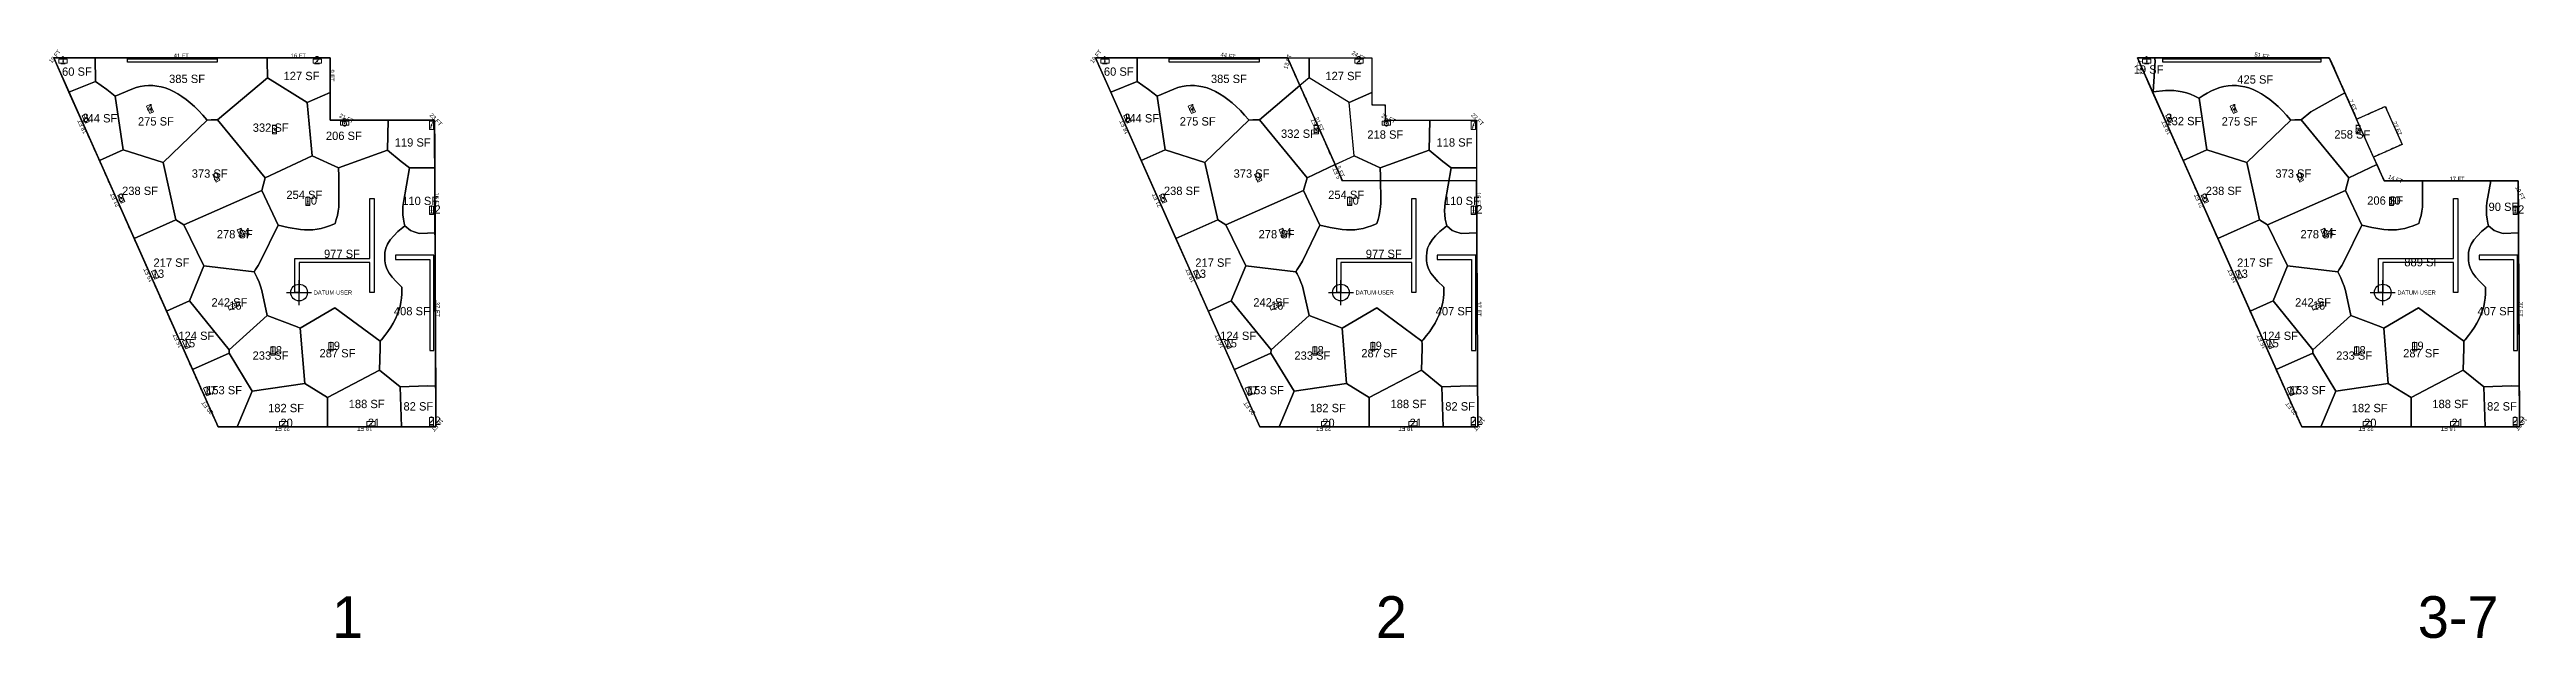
# Model space of a CAD drawing. Header units: metres. Extents: x 6006 to 43258, y -596 to 1101.
# Drawn here: x 6006 to 13138, y -596 to 1101 of the extents above; entities that cross this region are included whole.
import ezdxf
from ezdxf.enums import TextEntityAlignment as Align

# ---------------------------------------------------------------- set-up
doc = ezdxf.new("R2010")
doc.units = ezdxf.units.M
doc.layers.add('COLUMN-FOOTPRINT', color=6, linetype='Continuous', lineweight=9)
for name, color, linetype in [('COLUMN-LABEL', 6, 'Continuous'), ('FLOOR LABELS', 1, 'Continuous'), ('FLOOR_0_AREA_LABELS', 3, 'Continuous'), ('FLOOR_0_BOUNDARY', 5, 'Continuous'), ('FLOOR_0_COLUMNS', 7, 'Continuous'), ('FLOOR_0_DATUM', 4, 'Continuous'), ('FLOOR_0_FASCADE_COLUMNS', 30, 'Continuous'), ('FLOOR_0_FASCADE_WALLS', 4, 'Continuous'), ('FLOOR_0_LARGE_TRIBUTARY', 6, 'Continuous'), ('FLOOR_0_TRIBUTARY_COL_0', 2, 'Continuous'), ('FLOOR_0_TRIBUTARY_COL_1', 2, 'Continuous'), ('FLOOR_0_TRIBUTARY_COL_10', 2, 'Continuous'), ('FLOOR_0_TRIBUTARY_COL_11', 2, 'Continuous'), ('FLOOR_0_TRIBUTARY_COL_12', 2, 'Continuous'), ('FLOOR_0_TRIBUTARY_COL_13', 2, 'Continuous'), ('FLOOR_0_TRIBUTARY_COL_14', 2, 'Continuous'), ('FLOOR_0_TRIBUTARY_COL_15', 2, 'Continuous'), ('FLOOR_0_TRIBUTARY_COL_16', 2, 'Continuous'), ('FLOOR_0_TRIBUTARY_COL_17', 2, 'Continuous'), ('FLOOR_0_TRIBUTARY_COL_18', 2, 'Continuous'), ('FLOOR_0_TRIBUTARY_COL_19', 2, 'Continuous'), ('FLOOR_0_TRIBUTARY_COL_2', 2, 'Continuous'), ('FLOOR_0_TRIBUTARY_COL_20', 2, 'Continuous'), ('FLOOR_0_TRIBUTARY_COL_3', 2, 'Continuous'), ('FLOOR_0_TRIBUTARY_COL_4', 2, 'Continuous'), ('FLOOR_0_TRIBUTARY_COL_5', 2, 'Continuous'), ('FLOOR_0_TRIBUTARY_COL_6', 2, 'Continuous'), ('FLOOR_0_TRIBUTARY_COL_7', 2, 'Continuous'), ('FLOOR_0_TRIBUTARY_COL_8', 2, 'Continuous'), ('FLOOR_0_TRIBUTARY_COL_9', 2, 'Continuous'), ('FLOOR_0_WALL_TRIBUTARY_15', 1, 'Continuous'), ('FLOOR_0_WALL_TRIBUTARY_16', 1, 'Continuous'), ('FLOOR_0_WALL_TRIBUTARY_9', 1, 'Continuous'), ('FLOOR_3_AREA_LABELS', 3, 'Continuous'), ('FLOOR_3_BOUNDARY', 5, 'Continuous'), ('FLOOR_3_COLUMNS', 7, 'Continuous'), ('FLOOR_3_DATUM', 4, 'Continuous'), ('FLOOR_3_FASCADE_COLUMNS', 30, 'Continuous'), ('FLOOR_3_FASCADE_WALLS', 4, 'Continuous'), ('FLOOR_3_LARGE_TRIBUTARY', 6, 'Continuous'), ('FLOOR_3_TRIBUTARY_COL_0', 2, 'Continuous'), ('FLOOR_3_TRIBUTARY_COL_1', 2, 'Continuous'), ('FLOOR_3_TRIBUTARY_COL_10', 2, 'Continuous'), ('FLOOR_3_TRIBUTARY_COL_11', 2, 'Continuous'), ('FLOOR_3_TRIBUTARY_COL_12', 2, 'Continuous'), ('FLOOR_3_TRIBUTARY_COL_13', 2, 'Continuous'), ('FLOOR_3_TRIBUTARY_COL_14', 2, 'Continuous'), ('FLOOR_3_TRIBUTARY_COL_15', 2, 'Continuous'), ('FLOOR_3_TRIBUTARY_COL_16', 2, 'Continuous'), ('FLOOR_3_TRIBUTARY_COL_17', 2, 'Continuous'), ('FLOOR_3_TRIBUTARY_COL_2', 2, 'Continuous'), ('FLOOR_3_TRIBUTARY_COL_3', 2, 'Continuous'), ('FLOOR_3_TRIBUTARY_COL_4', 2, 'Continuous'), ('FLOOR_3_TRIBUTARY_COL_5', 2, 'Continuous'), ('FLOOR_3_TRIBUTARY_COL_6', 2, 'Continuous'), ('FLOOR_3_TRIBUTARY_COL_7', 2, 'Continuous'), ('FLOOR_3_TRIBUTARY_COL_8', 2, 'Continuous'), ('FLOOR_3_TRIBUTARY_COL_9', 2, 'Continuous'), ('FLOOR_3_WALL_TRIBUTARY_13', 1, 'Continuous'), ('FLOOR_3_WALL_TRIBUTARY_19', 1, 'Continuous'), ('FLOOR_3_WALL_TRIBUTARY_7', 1, 'Continuous'), ('FLOOR_8_AREA_LABELS', 3, 'Continuous'), ('FLOOR_8_BOUNDARY', 5, 'Continuous'), ('FLOOR_8_COLUMNS', 7, 'Continuous'), ('FLOOR_8_DATUM', 4, 'Continuous'), ('FLOOR_8_FASCADE_COLUMNS', 30, 'Continuous'), ('FLOOR_8_FASCADE_WALLS', 4, 'Continuous'), ('FLOOR_8_LARGE_TRIBUTARY', 6, 'Continuous'), ('FLOOR_8_TRIBUTARY_COL_0', 2, 'Continuous'), ('FLOOR_8_TRIBUTARY_COL_1', 2, 'Continuous'), ('FLOOR_8_TRIBUTARY_COL_10', 2, 'Continuous'), ('FLOOR_8_TRIBUTARY_COL_11', 2, 'Continuous'), ('FLOOR_8_TRIBUTARY_COL_12', 2, 'Continuous'), ('FLOOR_8_TRIBUTARY_COL_13', 2, 'Continuous'), ('FLOOR_8_TRIBUTARY_COL_14', 2, 'Continuous'), ('FLOOR_8_TRIBUTARY_COL_15', 2, 'Continuous'), ('FLOOR_8_TRIBUTARY_COL_16', 2, 'Continuous'), ('FLOOR_8_TRIBUTARY_COL_17', 2, 'Continuous'), ('FLOOR_8_TRIBUTARY_COL_18', 2, 'Continuous'), ('FLOOR_8_TRIBUTARY_COL_19', 2, 'Continuous'), ('FLOOR_8_TRIBUTARY_COL_2', 2, 'Continuous'), ('FLOOR_8_TRIBUTARY_COL_20', 2, 'Continuous'), ('FLOOR_8_TRIBUTARY_COL_3', 2, 'Continuous'), ('FLOOR_8_TRIBUTARY_COL_4', 2, 'Continuous'), ('FLOOR_8_TRIBUTARY_COL_5', 2, 'Continuous'), ('FLOOR_8_TRIBUTARY_COL_6', 2, 'Continuous'), ('FLOOR_8_TRIBUTARY_COL_7', 2, 'Continuous'), ('FLOOR_8_TRIBUTARY_COL_8', 2, 'Continuous'), ('FLOOR_8_TRIBUTARY_COL_9', 2, 'Continuous'), ('FLOOR_8_WALL_TRIBUTARY_14', 1, 'Continuous'), ('FLOOR_8_WALL_TRIBUTARY_18', 1, 'Continuous'), ('FLOOR_8_WALL_TRIBUTARY_8', 1, 'Continuous'), ('SECONDARY AREA', 7, 'Continuous'), ('SHEAR-WALL', 4, 'Continuous'), ('SLAB', 5, 'Continuous')]:
    doc.layers.add(name, color=color, linetype=linetype)

msp = doc.modelspace()

# ---------------------------------------------------------------- texts
at = {"layer": 'COLUMN-LABEL'}
for s, height, p in [('1', 23.8, (6035.5, 1057.9)), ('2', 23.8, (6767.3, 1057.9)), ('1', 23.8, (9035.5, 1057.9)), ('2', 23.8, (9767.3, 1057.9)), ('1', 23.8, (12035.5, 1057.9)), ('4', 23.8, (6286.1, 919.9)), ('4', 23.8, (9286.1, 919.9)), ('4', 23.8, (12286.1, 919.9)), ('3', 23.8, (6100.7, 892.2)), ('5', 23.8, (6644.2, 860.2)), ('6', 23.8, (6846.3, 878.9)), ('7', 23.8, (7096.7, 872.9)), ('3', 23.8, (9100.7, 892.2)), ('5', 23.8, (9644.2, 860.2)), ('6', 23.8, (9846.3, 878.9)), ('7', 23.8, (10096.7, 872.9)), ('3', 23.8, (12100.7, 892.2)), ('5', 23.8, (12644.2, 860.2)), ('9', 23.8, (6477, 723)), ('9', 23.8, (9477, 723)), ('9', 23.8, (12477, 723)), ('8', 23.8, (6203.2, 661.9)), ('10', 23.83, (6740.7, 653.9)), ('12', 23.83, (7096.7, 627.9)), ('8', 23.8, (9203.2, 661.9)), ('10', 23.83, (9740.7, 653.9)), ('12', 23.83, (10096.7, 627.9)), ('8', 23.8, (12203.2, 661.9)), ('10', 23.83, (12740.7, 653.9)), ('12', 23.83, (13096.7, 627.9)), ('14', 23.83, (6547.6, 562.9)), ('14', 23.83, (9547.6, 562.9)), ('14', 23.83, (12547.6, 562.9)), ('13', 23.83, (6300.7, 443)), ('13', 23.83, (9300.7, 443)), ('13', 23.83, (12300.7, 443)), ('16', 23.83, (6523.4, 351.2)), ('16', 23.83, (9523.4, 351.2)), ('16', 23.83, (12523.4, 351.2)), ('15', 23.83, (6389.8, 242.6)), ('18', 23.83, (6639.9, 222.4)), ('19', 23.83, (6806.9, 235.5)), ('15', 23.83, (9389.8, 242.6)), ('18', 23.83, (9639.9, 222.4)), ('19', 23.83, (9806.9, 235.5)), ('15', 23.83, (12389.8, 242.6)), ('18', 23.83, (12639.9, 222.4)), ('19', 23.83, (12806.9, 235.5)), ('17', 23.83, (6450.3, 106.7)), ('17', 23.83, (9450.3, 106.7)), ('17', 23.83, (12450.3, 106.7)), ('20', 23.83, (6671, 13.4)), ('21', 23.83, (6922.6, 13.4)), ('22', 23.83, (7096.7, 19.4)), ('20', 23.83, (9671, 13.4)), ('21', 23.83, (9922.6, 13.4)), ('22', 23.83, (10096.7, 19.4)), ('20', 23.83, (12671, 13.4)), ('21', 23.83, (12922.6, 13.4)), ('22', 23.83, (13096.7, 19.4))]:
    msp.add_text(s, height=height, dxfattribs=at).set_placement(p)
at = {"layer": 'FLOOR LABELS'}
for s, p in [('1', (6819.5, -594.3)), ('2', (9825.3, -594.3)), ('3-7', (12825.7, -594.3))]:
    msp.add_text(s, height=120, dxfattribs=at).set_placement(p)
at = {"layer": 'FLOOR_0_AREA_LABELS'}
for s, p in [('60 SF', (6084.9, 1037.1)), ('385 SF', (6402, 1016.2)), ('127 SF', (6731.6, 1024.5)), ('144 SF', (6149.4, 902.6)), ('275 SF', (6312.3, 893.7)), ('332 SF', (6642.9, 875.6)), ('206 SF', (6853.5, 852.1)), ('119 SF', (7051.8, 833)), ('373 SF', (6467.2, 743.4)), ('238 SF', (6266.6, 693.6)), ('254 SF', (6739.7, 682.1)), ('110 SF', (7073.3, 664.6)), ('278 SF', (6539.3, 568.6)), ('977 SF', (6848, 512.1)), ('217 SF', (6357, 486.7)), ('242 SF', (6524, 372.2)), ('408 SF', (7049.3, 347.1)), ('124 SF', (6428.8, 276)), ('233 SF', (6642.3, 219)), ('287 SF', (6835.1, 225.8)), ('153 SF', (6508.6, 119.4)), ('182 SF', (6687.1, 67.9)), ('188 SF', (6919.2, 79.6)), ('82 SF', (7068, 72.7))]:
    msp.add_text(s, height=24, dxfattribs=at).set_placement(p, align=Align.MIDDLE_CENTER)
at = {"layer": 'FLOOR_0_DATUM'}
msp.add_text('DATUM·USER', height=12, dxfattribs=at).set_placement((6766.7, 394.6))
at = {"layer": 'FLOOR_0_FASCADE_COLUMNS'}
for s, rotation, p in [('19 FT', 51.47581, (6021.3, 1080.8)), ('16 FT', -0.0006, (6722.5, 1083.1)), ('9 FT', -90, (6819.8, 1026.1)), ('18 FT', 113.99389, (6099.9, 878.3)), ('21 FT', -24.90477, (6861.3, 902.5)), ('23 FT', -45.72501, (7118.6, 898.7)), ('21 FT', 113.99389, (6193.9, 667.3)), ('16 FT', -89.7596, (7121.7, 667.1)), ('19 FT', 113.99389, (6290.2, 450.8)), ('16 FT', 113.99389, (6374.4, 261.7)), ('20 FT', 127.52309, (6460.4, 68.8)), ('22 FT', 180, (6676.5, 8.1)), ('18 FT', 180, (6913.5, 8.1)), ('18 FT', -130.62599, (7123, 18.9))]:
    msp.add_text(s, height=12, rotation=rotation, dxfattribs=at).set_placement(p, align=Align.MIDDLE_CENTER)
at = {"layer": 'FLOOR_0_FASCADE_WALLS'}
for s, rotation, p in [('41 FT', -0.0006, (6385.2, 1083.1)), ('37 FT', -89.7596, (7123.1, 352.1))]:
    msp.add_text(s, height=12, rotation=rotation, dxfattribs=at).set_placement(p, align=Align.MIDDLE_CENTER)
at = {"layer": 'FLOOR_3_AREA_LABELS'}
for s, p in [('19 SF', (12050.3, 1043.1)), ('425 SF', (12357.5, 1014.4)), ('132 SF', (12150.6, 894.6)), ('275 SF', (12312.5, 893.6)), ('258 SF', (12637, 856.1)), ('373 SF', (12467.2, 743.4)), ('238 SF', (12266.6, 693.6)), ('206 SF', (12731.6, 665.6)), ('90 SF', (13072.1, 647.6)), ('278 SF', (12539.3, 568.6)), ('889 SF', (12838.4, 488)), ('217 SF', (12357, 486.7)), ('242 SF', (12524, 372.2)), ('407 SF', (13049.2, 346.9)), ('124 SF', (12428.8, 276)), ('233 SF', (12642.3, 219)), ('287 SF', (12835.1, 225.8)), ('153 SF', (12508.6, 119.4)), ('182 SF', (12687.1, 67.9)), ('188 SF', (12919.2, 79.6)), ('82 SF', (13067.9, 72.7))]:
    msp.add_text(s, height=24, dxfattribs=at).set_placement(p, align=Align.MIDDLE_CENTER)
at = {"layer": 'FLOOR_3_DATUM'}
msp.add_text('DATUM·USER', height=12, dxfattribs=at).set_placement((12766.7, 394.6))
at = {"layer": 'FLOOR_3_FASCADE_COLUMNS'}
for s, rotation, p in [('14 FT', 85.78866, (12024.3, 1050.1)), ('7 FT', -66.00661, (12638.3, 940.3)), ('18 FT', 113.99389, (12101.2, 875.5)), ('27 FT', -66.00661, (12766.5, 873.6)), ('14 FT', -19.52268, (12761.2, 727.7)), ('21 FT', 113.99389, (12195.1, 664.5)), ('19 FT', -62.7137, (13120.3, 687.4)), ('19 FT', 113.99389, (12291.5, 448)), ('16 FT', 113.99389, (12375.7, 258.9)), ('20 FT', 128.39507, (12461.6, 66.1)), ('22 FT', 180, (12676.6, 8.1)), ('18 FT', 180, (12913.6, 8.1)), ('18 FT', -128.96855, (13123.1, 21.8))]:
    msp.add_text(s, height=12, rotation=rotation, dxfattribs=at).set_placement(p, align=Align.MIDDLE_CENTER)
at = {"layer": 'FLOOR_3_FASCADE_WALLS'}
for s, rotation, p in [('51 FT', -10.55268, (12376.8, 1083)), ('37 FT', -89.70018, (13122.7, 352.2))]:
    msp.add_text(s, height=12, rotation=rotation, dxfattribs=at).set_placement(p, align=Align.MIDDLE_CENTER)
msp.add_text('17 FT', height=12, dxfattribs=at).set_placement((12938.7, 728.1), align=Align.MIDDLE_CENTER)
at = {"layer": 'FLOOR_8_AREA_LABELS'}
for s, p in [('60 SF', (9084.9, 1037.1)), ('385 SF', (9402, 1016.2)), ('127 SF', (9731.6, 1024.5)), ('144 SF', (9149.4, 902.6)), ('275 SF', (9312.3, 893.7)), ('332 SF', (9603.8, 858.2)), ('218 SF', (9852.4, 855.7)), ('118 SF', (10051.6, 833)), ('373 SF', (9467.2, 743.4)), ('238 SF', (9266.6, 693.6)), ('254 SF', (9739.7, 682.1)), ('110 SF', (10072.9, 664.6)), ('278 SF', (9539.3, 568.6)), ('977 SF', (9848, 512.1)), ('217 SF', (9357, 486.7)), ('242 SF', (9524, 372.2)), ('407 SF', (10049.2, 346.9)), ('124 SF', (9428.8, 276)), ('233 SF', (9642.3, 219)), ('287 SF', (9835.1, 225.8)), ('153 SF', (9508.6, 119.4)), ('182 SF', (9687.1, 67.9)), ('188 SF', (9919.2, 79.6)), ('82 SF', (10067.9, 72.7))]:
    msp.add_text(s, height=24, dxfattribs=at).set_placement(p, align=Align.MIDDLE_CENTER)
at = {"layer": 'FLOOR_8_DATUM'}
msp.add_text('DATUM·USER', height=12, dxfattribs=at).set_placement((9766.7, 394.6))
at = {"layer": 'FLOOR_8_FASCADE_COLUMNS'}
for s, rotation, p in [('19 FT', 52.51688, (9019.2, 1080.7)), ('24 FT', -29.00669, (9775.8, 1082.3)), ('18 FT', 113.99389, (9100.5, 877.1)), ('21 FT', 113.99339, (9651.4, 881.3)), ('21 FT', -66.00661, (9662.5, 885.8)), ('21 FT', -25.4627, (9861.8, 902.5)), ('23 FT', -45.27447, (10117.9, 899.5)), ('5 FT', 113.99339, (9712.4, 744.3)), ('5 FT', -66.00661, (9723.4, 749)), ('21 FT', 113.99389, (9194.4, 666.1)), ('16 FT', -89.76362, (10121.1, 668.4)), ('19 FT', 113.99389, (9290.8, 449.5)), ('16 FT', 113.99389, (9375, 260.4)), ('20 FT', 127.90712, (9461, 67.5)), ('22 FT', 180, (9674.8, 8.1)), ('18 FT', 180, (9911.8, 8.1)), ('18 FT', -129.87385, (10123, 20.4))]:
    msp.add_text(s, height=12, rotation=rotation, dxfattribs=at).set_placement(p, align=Align.MIDDLE_CENTER)
at = {"layer": 'FLOOR_8_FASCADE_WALLS'}
for s, rotation, p in [('44 FT', -9.83596, (9399.6, 1083)), ('13 FT', 72.4269, (9571, 1065.6)), ('37 FT', -89.70018, (10122.7, 353.4))]:
    msp.add_text(s, height=12, rotation=rotation, dxfattribs=at).set_placement(p, align=Align.MIDDLE_CENTER)

# ---------------------------------------------------------------- linework, layer by layer
at = {"layer": 'COLUMN-FOOTPRINT'}
for points in [[(6032.9, 1061.3), (6056.9, 1061.3), (6056.9, 1073.3), (6032.9, 1073.3)], [(6764.7, 1061.3), (6788.7, 1061.3), (6788.7, 1073.3), (6764.7, 1073.3)], [(9032.9, 1061.3), (9056.9, 1061.3), (9056.9, 1073.3), (9032.9, 1073.3)], [(9764.7, 1061.3), (9788.7, 1061.3), (9788.7, 1073.3), (9764.7, 1073.3)], [(12032.9, 1061.3), (12056.9, 1061.3), (12056.9, 1073.3), (12032.9, 1073.3)], [(6285.1, 937.8), (6294.8, 915.9), (6305.8, 920.8), (6296.1, 942.7)], [(9285.1, 937.8), (9294.8, 915.9), (9305.8, 920.8), (9296.1, 942.7)], [(12285.1, 937.8), (12294.8, 915.9), (12305.8, 920.8), (12296.1, 942.7)], [(6099.8, 910.1), (6109.5, 888.2), (6120.5, 893), (6110.7, 915)], [(6659.6, 857.6), (6659.6, 881.6), (6647.6, 881.6), (6647.6, 857.6)], [(6843.7, 882.3), (6867.7, 882.3), (6867.7, 894.3), (6843.7, 894.3)], [(7112, 870.3), (7112, 894.3), (7100, 894.3), (7100, 870.3)], [(9099.8, 910.1), (9109.5, 888.2), (9120.5, 893), (9110.7, 915)], [(9659.6, 857.6), (9659.6, 881.6), (9647.6, 881.6), (9647.6, 857.6)], [(9843.7, 882.3), (9867.7, 882.3), (9867.7, 894.3), (9843.7, 894.3)], [(10112, 870.3), (10112, 894.3), (10100, 894.3), (10100, 870.3)], [(12099.8, 910.1), (12109.5, 888.2), (12120.5, 893), (12110.7, 915)], [(12659.6, 857.6), (12659.6, 881.6), (12647.6, 881.6), (12647.6, 857.6)], [(6476.1, 740.9), (6485.8, 719), (6496.8, 723.9), (6487, 745.8)], [(9476.1, 740.9), (9485.8, 719), (9496.8, 723.9), (9487, 745.8)], [(12476.1, 740.9), (12485.8, 719), (12496.8, 723.9), (12487, 745.8)], [(6202.2, 679.9), (6212, 657.9), (6222.9, 662.8), (6213.2, 684.7)], [(6756, 651.3), (6756, 675.3), (6744, 675.3), (6744, 651.3)], [(7112, 625.3), (7112, 649.3), (7100, 649.3), (7100, 625.3)], [(9202.2, 679.9), (9212, 657.9), (9222.9, 662.8), (9213.2, 684.7)], [(9756, 651.3), (9756, 675.3), (9744, 675.3), (9744, 651.3)], [(10112, 625.3), (10112, 649.3), (10100, 649.3), (10100, 625.3)], [(12202.2, 679.9), (12212, 657.9), (12222.9, 662.8), (12213.2, 684.7)], [(12756, 651.3), (12756, 675.3), (12744, 675.3), (12744, 651.3)], [(13112, 625.3), (13112, 649.3), (13100, 649.3), (13100, 625.3)], [(6546.6, 580.8), (6556.4, 558.9), (6567.4, 563.7), (6557.6, 585.7)], [(9546.6, 580.8), (9556.4, 558.9), (9567.4, 563.7), (9557.6, 585.7)], [(12546.6, 580.8), (12556.4, 558.9), (12567.4, 563.7), (12557.6, 585.7)], [(6299.7, 460.9), (6309.5, 438.9), (6320.4, 443.8), (6310.7, 465.8)], [(9299.7, 460.9), (9309.5, 438.9), (9320.4, 443.8), (9310.7, 465.8)], [(12299.7, 460.9), (12309.5, 438.9), (12320.4, 443.8), (12310.7, 465.8)], [(6524.2, 350.2), (6546.1, 360), (6541.3, 371), (6519.3, 361.2)], [(9524.2, 350.2), (9546.1, 360), (9541.3, 371), (9519.3, 361.2)], [(12524.2, 350.2), (12546.1, 360), (12541.3, 371), (12519.3, 361.2)], [(6388.9, 260.5), (6398.6, 238.6), (6409.6, 243.5), (6399.8, 265.4)], [(6655.3, 219.8), (6655.3, 243.8), (6643.3, 243.8), (6643.3, 219.8)], [(6822.3, 232.9), (6822.3, 256.9), (6810.3, 256.9), (6810.3, 232.9)], [(9388.9, 260.5), (9398.6, 238.6), (9409.6, 243.5), (9399.8, 265.4)], [(9655.3, 219.8), (9655.3, 243.8), (9643.3, 243.8), (9643.3, 219.8)], [(9822.3, 232.9), (9822.3, 256.9), (9810.3, 256.9), (9810.3, 232.9)], [(12388.9, 260.5), (12398.6, 238.6), (12409.6, 243.5), (12399.8, 265.4)], [(12655.3, 219.8), (12655.3, 243.8), (12643.3, 243.8), (12643.3, 219.8)], [(12822.3, 232.9), (12822.3, 256.9), (12810.3, 256.9), (12810.3, 232.9)], [(6449.3, 124.7), (6459.1, 102.7), (6470.1, 107.6), (6460.3, 129.5)], [(9449.3, 124.7), (9459.1, 102.7), (9470.1, 107.6), (9460.3, 129.5)], [(12449.3, 124.7), (12459.1, 102.7), (12470.1, 107.6), (12460.3, 129.5)], [(6668.4, 16.8), (6692.4, 16.8), (6692.4, 28.8), (6668.4, 28.8)], [(6920, 16.8), (6944, 16.8), (6944, 28.8), (6920, 28.8)], [(7112, 16.8), (7112, 40.8), (7100, 40.8), (7100, 16.8)], [(9668.4, 16.8), (9692.4, 16.8), (9692.4, 28.8), (9668.4, 28.8)], [(9920, 16.8), (9944, 16.8), (9944, 28.8), (9920, 28.8)], [(10112, 16.8), (10112, 40.8), (10100, 40.8), (10100, 16.8)], [(12668.4, 16.8), (12692.4, 16.8), (12692.4, 28.8), (12668.4, 28.8)], [(12920, 16.8), (12944, 16.8), (12944, 28.8), (12920, 28.8)], [(13112, 16.8), (13112, 40.8), (13100, 40.8), (13100, 16.8)]]:
    msp.add_lwpolyline(points, close=True, dxfattribs=at)
at = {"layer": 'FLOOR_0_BOUNDARY'}
msp.add_lwpolyline([(6813.8, 1077.1), (6813.8, 941.1), (6813.8, 897.1), (6851.8, 897.1), (7114.8, 897.1), (7118.5, 14.1), (6491.2, 14.1), (6018, 1077.1), (6813.8, 1077.1)], close=True, dxfattribs=at)
at = {"layer": 'FLOOR_0_COLUMNS'}
for p in [(6044.9, 1067.3), (6776.7, 1067.3), (6295.4, 929.3), (6110.1, 901.6), (6653.6, 869.6), (6855.7, 888.3), (7106, 882.3), (6486.4, 732.4), (6212.6, 671.3), (6750, 663.3), (6557, 572.3), (7106, 637.3), (6310.1, 452.3), (6532.7, 360.6), (6399.2, 252), (6649.3, 231.8), (6816.3, 244.9), (6459.7, 116.1), (6680.4, 22.8), (6932, 22.8), (7106, 28.8)]:
    msp.add_point(p, dxfattribs=at)
at = {"layer": 'FLOOR_0_DATUM'}
for p, q in [((6724.7, 364.6), (6724.7, 436.6)), ((6688.7, 400.6), (6760.7, 400.6))]:
    msp.add_line(p, q, dxfattribs=at)
msp.add_circle((6724.7, 400.6), 24, dxfattribs=at)
at = {"layer": 'FLOOR_0_FASCADE_COLUMNS'}
for points in [[(6061.5, 979.5), (6059.1, 984.9), (6056.6, 990.4), (6054.2, 995.9), (6051.7, 1001.4), (6049.3, 1006.9), (6046.9, 1012.3), (6044.4, 1017.8), (6042, 1023.3), (6039.5, 1028.8), (6037.1, 1034.3), (6034.7, 1039.7), (6032.2, 1045.2), (6029.8, 1050.7), (6027.3, 1056.2), (6024.9, 1061.7), (6022.5, 1067.2), (6020, 1072.6), (6019.2, 1077.1), (6025.2, 1077.1), (6031.2, 1077.1), (6037.2, 1077.1), (6043.2, 1077.1), (6049.2, 1077.1), (6055.2, 1077.1), (6061.2, 1077.1), (6067.2, 1077.1), (6073.2, 1077.1), (6079.2, 1077.1), (6085.2, 1077.1), (6091.2, 1077.1), (6097.2, 1077.1), (6103.2, 1077.1), (6109.2, 1077.1), (6115.2, 1077.1), (6121.2, 1077.1), (6127.2, 1077.1), (6133.2, 1077.1), (6139.2, 1077.1)], [(6631.2, 1077.1), (6637.2, 1077.1), (6643.2, 1077.1), (6649.2, 1077.1), (6655.2, 1077.1), (6661.2, 1077.1), (6667.2, 1077.1), (6673.2, 1077.1), (6679.2, 1077.1), (6685.2, 1077.1), (6691.2, 1077.1), (6697.2, 1077.1), (6703.2, 1077.1), (6709.2, 1077.1), (6715.2, 1077.1), (6721.2, 1077.1), (6727.2, 1077.1), (6733.2, 1077.1), (6739.2, 1077.1), (6745.2, 1077.1), (6751.2, 1077.1), (6757.2, 1077.1), (6763.2, 1077.1), (6769.2, 1077.1), (6775.2, 1077.1), (6781.2, 1077.1), (6787.2, 1077.1), (6793.2, 1077.1), (6799.2, 1077.1), (6805.2, 1077.1), (6811.2, 1077.1), (6813.8, 1077.1)], [(6813.8, 1077.1), (6813.8, 1071.1), (6813.8, 1065.1), (6813.8, 1059.1), (6813.8, 1053.1), (6813.8, 1047.1), (6813.8, 1041.1), (6813.8, 1035.1), (6813.8, 1029.1), (6813.8, 1023.1), (6813.8, 1017.1), (6813.8, 1011.1), (6813.8, 1005.1), (6813.8, 999.1), (6813.8, 993.1), (6813.8, 987.1), (6813.8, 981.1), (6813.8, 975.1)], [(6149.3, 782.1), (6146.9, 787.6), (6144.4, 793.1), (6142, 798.6), (6139.6, 804), (6137.1, 809.5), (6134.7, 815), (6132.2, 820.5), (6129.8, 826), (6127.4, 831.4), (6124.9, 836.9), (6122.5, 842.4), (6120, 847.9), (6117.6, 853.4), (6115.2, 858.9), (6112.7, 864.3), (6110.3, 869.8), (6107.8, 875.3), (6105.4, 880.8), (6103, 886.3), (6100.5, 891.7), (6098.1, 897.2), (6095.6, 902.7), (6093.2, 908.2), (6090.8, 913.7), (6088.3, 919.2), (6085.9, 924.6), (6083.5, 930.1), (6081, 935.6), (6078.6, 941.1), (6076.1, 946.6), (6073.7, 952), (6071.3, 957.5), (6068.8, 963), (6066.4, 968.5), (6063.9, 974), (6061.5, 979.5)], [(6813.8, 975.1), (6813.8, 969.1), (6813.8, 963.1), (6813.8, 957.1), (6813.8, 951.1), (6813.8, 945.1), (6813.8, 939.1), (6813.8, 933.1), (6813.8, 927.1), (6813.8, 921.1), (6813.8, 915.1), (6813.8, 909.1), (6813.8, 903.1), (6813.8, 897.1), (6819.8, 897.1), (6825.8, 897.1), (6831.8, 897.1), (6837.8, 897.1), (6843.8, 897.1), (6849.8, 897.1), (6855.8, 897.1), (6861.8, 897.1), (6867.8, 897.1), (6873.8, 897.1), (6879.8, 897.1), (6885.8, 897.1), (6891.8, 897.1), (6897.8, 897.1), (6903.8, 897.1), (6909.8, 897.1), (6915.8, 897.1), (6921.8, 897.1), (6927.8, 897.1), (6933.8, 897.1), (6939.8, 897.1), (6945.8, 897.1), (6951.8, 897.1), (6957.8, 897.1), (6963.8, 897.1), (6969.8, 897.1), (6975.8, 897.1), (6981.8, 897.1)], [(6981.8, 897.1), (6987.8, 897.1), (6993.8, 897.1), (6999.8, 897.1), (7005.8, 897.1), (7011.8, 897.1), (7017.8, 897.1), (7023.8, 897.1), (7029.8, 897.1), (7035.8, 897.1), (7041.8, 897.1), (7047.8, 897.1), (7053.8, 897.1), (7059.8, 897.1), (7065.8, 897.1), (7071.8, 897.1), (7077.8, 897.1), (7083.8, 897.1), (7089.8, 897.1), (7095.8, 897.1), (7101.8, 897.1), (7107.8, 897.1), (7113.8, 897.1), (7114.8, 892.1), (7114.8, 886.1), (7114.9, 880.1), (7114.9, 874.1), (7114.9, 868.1), (7114.9, 862.1), (7115, 856.1), (7115, 850.1), (7115, 844.1), (7115, 838.1), (7115.1, 832.1), (7115.1, 826.1), (7115.1, 820.1), (7115.1, 814.1), (7115.2, 808.1), (7115.2, 802.1), (7115.2, 796.1), (7115.2, 790.1), (7115.3, 784.1), (7115.3, 778.1), (7115.3, 772.1), (7115.3, 766.1), (7115.4, 760.1)], [(6249.4, 557.4), (6246.9, 562.9), (6244.5, 568.3), (6242, 573.8), (6239.6, 579.3), (6237.2, 584.8), (6234.7, 590.3), (6232.3, 595.7), (6229.8, 601.2), (6227.4, 606.7), (6225, 612.2), (6222.5, 617.7), (6220.1, 623.2), (6217.6, 628.6), (6215.2, 634.1), (6212.8, 639.6), (6210.3, 645.1), (6207.9, 650.6), (6205.4, 656), (6203, 661.5), (6200.6, 667), (6198.1, 672.5), (6195.7, 678), (6193.2, 683.4), (6190.8, 688.9), (6188.4, 694.4), (6185.9, 699.9), (6183.5, 705.4), (6181, 710.9), (6178.6, 716.3), (6176.2, 721.8), (6173.7, 727.3), (6171.3, 732.8), (6168.8, 738.3), (6166.4, 743.7), (6164, 749.2), (6161.5, 754.7), (6159.1, 760.2), (6156.6, 765.7), (6154.2, 771.2), (6151.8, 776.6), (6149.3, 782.1)], [(7115.4, 760.1), (7115.4, 754.1), (7115.4, 748.1), (7115.4, 742.1), (7115.5, 736.1), (7115.5, 730.1), (7115.5, 724.1), (7115.5, 718.1), (7115.6, 712.1), (7115.6, 706.1), (7115.6, 700.1), (7115.6, 694.1), (7115.7, 688.1), (7115.7, 682.1), (7115.7, 676.1), (7115.7, 670.1), (7115.8, 664.1), (7115.8, 658.1), (7115.8, 652.1), (7115.8, 646.1), (7115.9, 640.1), (7115.9, 634.1), (7115.9, 628.1), (7115.9, 622.1), (7116, 616.1), (7116, 610.1), (7116, 604.1), (7116, 598.1), (7116.1, 592.1), (7116.1, 586.1), (7116.1, 580.1), (7116.1, 574.1)], [(6342.1, 349.1), (6339.6, 354.6), (6337.2, 360), (6334.8, 365.5), (6332.3, 371), (6329.9, 376.5), (6327.4, 382), (6325, 387.4), (6322.6, 392.9), (6320.1, 398.4), (6317.7, 403.9), (6315.2, 409.4), (6312.8, 414.9), (6310.4, 420.3), (6307.9, 425.8), (6305.5, 431.3), (6303, 436.8), (6300.6, 442.3), (6298.2, 447.7), (6295.7, 453.2), (6293.3, 458.7), (6290.8, 464.2), (6288.4, 469.7), (6286, 475.2), (6283.5, 480.6), (6281.1, 486.1), (6278.6, 491.6), (6276.2, 497.1), (6273.8, 502.6), (6271.3, 508), (6268.9, 513.5), (6266.4, 519), (6264, 524.5), (6261.6, 530), (6259.1, 535.4), (6256.7, 540.9), (6254.2, 546.4), (6251.8, 551.9), (6249.4, 557.4)], [(6417.7, 179.1), (6415.3, 184.6), (6412.8, 190.1), (6410.4, 195.6), (6407.9, 201.1), (6405.5, 206.6), (6403.1, 212), (6400.6, 217.5), (6398.2, 223), (6395.7, 228.5), (6393.3, 234), (6390.9, 239.4), (6388.4, 244.9), (6386, 250.4), (6383.6, 255.9), (6381.1, 261.4), (6378.7, 266.9), (6376.2, 272.3), (6373.8, 277.8), (6371.4, 283.3), (6368.9, 288.8), (6366.5, 294.3), (6364, 299.7), (6361.6, 305.2), (6359.2, 310.7), (6356.7, 316.2), (6354.3, 321.7), (6351.8, 327.1), (6349.4, 332.6), (6347, 338.1), (6344.5, 343.6), (6342.1, 349.1)], [(6544.5, 14.1), (6538.5, 14.1), (6532.5, 14.1), (6526.5, 14.1), (6520.5, 14.1), (6514.5, 14.1), (6508.5, 14.1), (6502.5, 14.1), (6496.5, 14.1), (6490.9, 14.7), (6488.5, 20.2), (6486, 25.7), (6483.6, 31.1), (6481.1, 36.6), (6478.7, 42.1), (6476.3, 47.6), (6473.8, 53.1), (6471.4, 58.6), (6468.9, 64), (6466.5, 69.5), (6464.1, 75), (6461.6, 80.5), (6459.2, 86), (6456.7, 91.4), (6454.3, 96.9), (6451.9, 102.4), (6449.4, 107.9), (6447, 113.4), (6444.5, 118.9), (6442.1, 124.3), (6439.7, 129.8), (6437.2, 135.3), (6434.8, 140.8), (6432.3, 146.3), (6429.9, 151.7), (6427.5, 157.2), (6425, 162.7), (6422.6, 168.2), (6420.1, 173.7), (6417.7, 179.1)], [(7118, 130.1), (7118, 124.1), (7118.1, 118.1), (7118.1, 112.1), (7118.1, 106.1), (7118.1, 100.1), (7118.2, 94.1), (7118.2, 88.1), (7118.2, 82.1), (7118.2, 76.1), (7118.3, 70.1), (7118.3, 64.1), (7118.3, 58.1), (7118.3, 52.1), (7118.4, 46.1), (7118.4, 40.1), (7118.4, 34.1), (7118.4, 28.1), (7118.5, 22.1), (7118.5, 16.1), (7114.5, 14.1), (7108.5, 14.1), (7102.5, 14.1), (7096.5, 14.1), (7090.5, 14.1), (7084.5, 14.1), (7078.5, 14.1), (7072.5, 14.1), (7066.5, 14.1), (7060.5, 14.1), (7054.5, 14.1), (7048.5, 14.1), (7042.5, 14.1), (7036.5, 14.1), (7030.5, 14.1), (7024.5, 14.1), (7018.5, 14.1)], [(6808.5, 14.1), (6802.5, 14.1), (6796.5, 14.1), (6790.5, 14.1), (6784.5, 14.1), (6778.5, 14.1), (6772.5, 14.1), (6766.5, 14.1), (6760.5, 14.1), (6754.5, 14.1), (6748.5, 14.1), (6742.5, 14.1), (6736.5, 14.1), (6730.5, 14.1), (6724.5, 14.1), (6718.5, 14.1), (6712.5, 14.1), (6706.5, 14.1), (6700.5, 14.1), (6694.5, 14.1), (6688.5, 14.1), (6682.5, 14.1), (6676.5, 14.1), (6670.5, 14.1), (6664.5, 14.1), (6658.5, 14.1), (6652.5, 14.1), (6646.5, 14.1), (6640.5, 14.1), (6634.5, 14.1), (6628.5, 14.1), (6622.5, 14.1), (6616.5, 14.1), (6610.5, 14.1), (6604.5, 14.1), (6598.5, 14.1), (6592.5, 14.1), (6586.5, 14.1), (6580.5, 14.1), (6574.5, 14.1), (6568.5, 14.1), (6562.5, 14.1), (6556.5, 14.1), (6550.5, 14.1), (6544.5, 14.1)], [(7018.5, 14.1), (7012.5, 14.1), (7006.5, 14.1), (7000.5, 14.1), (6994.5, 14.1), (6988.5, 14.1), (6982.5, 14.1), (6976.5, 14.1), (6970.5, 14.1), (6964.5, 14.1), (6958.5, 14.1), (6952.5, 14.1), (6946.5, 14.1), (6940.5, 14.1), (6934.5, 14.1), (6928.5, 14.1), (6922.5, 14.1), (6916.5, 14.1), (6910.5, 14.1), (6904.5, 14.1), (6898.5, 14.1), (6892.5, 14.1), (6886.5, 14.1), (6880.5, 14.1), (6874.5, 14.1), (6868.5, 14.1), (6862.5, 14.1), (6856.5, 14.1), (6850.5, 14.1), (6844.5, 14.1), (6838.5, 14.1), (6832.5, 14.1), (6826.5, 14.1), (6820.5, 14.1), (6814.5, 14.1), (6808.5, 14.1)]]:
    msp.add_lwpolyline(points, dxfattribs=at)
at = {"layer": 'FLOOR_0_FASCADE_WALLS'}
for points in [[(6139.2, 1077.1), (6145.2, 1077.1), (6151.2, 1077.1), (6157.2, 1077.1), (6163.2, 1077.1), (6169.2, 1077.1), (6175.2, 1077.1), (6181.2, 1077.1), (6187.2, 1077.1), (6193.2, 1077.1), (6199.2, 1077.1), (6205.2, 1077.1), (6211.2, 1077.1), (6217.2, 1077.1), (6223.2, 1077.1), (6229.2, 1077.1), (6235.2, 1077.1), (6241.2, 1077.1), (6247.2, 1077.1), (6253.2, 1077.1), (6259.2, 1077.1), (6265.2, 1077.1), (6271.2, 1077.1), (6277.2, 1077.1), (6283.2, 1077.1), (6289.2, 1077.1), (6295.2, 1077.1), (6301.2, 1077.1), (6307.2, 1077.1), (6313.2, 1077.1), (6319.2, 1077.1), (6325.2, 1077.1), (6331.2, 1077.1), (6337.2, 1077.1), (6343.2, 1077.1), (6349.2, 1077.1), (6355.2, 1077.1), (6361.2, 1077.1), (6367.2, 1077.1), (6373.2, 1077.1), (6379.2, 1077.1), (6385.2, 1077.1), (6391.2, 1077.1), (6397.2, 1077.1), (6403.2, 1077.1), (6409.2, 1077.1), (6415.2, 1077.1), (6421.2, 1077.1), (6427.2, 1077.1), (6433.2, 1077.1), (6439.2, 1077.1), (6445.2, 1077.1), (6451.2, 1077.1), (6457.2, 1077.1), (6463.2, 1077.1), (6469.2, 1077.1), (6475.2, 1077.1), (6481.2, 1077.1), (6487.2, 1077.1), (6493.2, 1077.1), (6499.2, 1077.1), (6505.2, 1077.1), (6511.2, 1077.1), (6517.2, 1077.1), (6523.2, 1077.1), (6529.2, 1077.1), (6535.2, 1077.1), (6541.2, 1077.1), (6547.2, 1077.1), (6553.2, 1077.1), (6559.2, 1077.1), (6565.2, 1077.1), (6571.2, 1077.1), (6577.2, 1077.1), (6583.2, 1077.1), (6589.2, 1077.1), (6595.2, 1077.1), (6601.2, 1077.1), (6607.2, 1077.1), (6613.2, 1077.1), (6619.2, 1077.1), (6625.2, 1077.1), (6631.2, 1077.1)], [(7116.1, 574.1), (7116.2, 568.1), (7116.2, 562.1), (7116.2, 556.1), (7116.2, 550.1), (7116.3, 544.1), (7116.3, 538.1), (7116.3, 532.1), (7116.3, 526.1), (7116.4, 520.1), (7116.4, 514.1), (7116.4, 508.1), (7116.4, 502.1), (7116.5, 496.1), (7116.5, 490.1), (7116.5, 484.1), (7116.5, 478.1), (7116.6, 472.1), (7116.6, 466.1), (7116.6, 460.1), (7116.6, 454.1), (7116.7, 448.1), (7116.7, 442.1), (7116.7, 436.1), (7116.7, 430.1), (7116.8, 424.1), (7116.8, 418.1), (7116.8, 412.1), (7116.8, 406.1), (7116.9, 400.1), (7116.9, 394.1), (7116.9, 388.1), (7116.9, 382.1), (7117, 376.1), (7117, 370.1), (7117, 364.1), (7117, 358.1), (7117.1, 352.1), (7117.1, 346.1), (7117.1, 340.1), (7117.1, 334.1), (7117.2, 328.1), (7117.2, 322.1), (7117.2, 316.1), (7117.2, 310.1), (7117.3, 304.1), (7117.3, 298.1), (7117.3, 292.1), (7117.3, 286.1), (7117.4, 280.1), (7117.4, 274.1), (7117.4, 268.1), (7117.4, 262.1), (7117.5, 256.1), (7117.5, 250.1), (7117.5, 244.1), (7117.5, 238.1), (7117.6, 232.1), (7117.6, 226.1), (7117.6, 220.1), (7117.6, 214.1), (7117.7, 208.1), (7117.7, 202.1), (7117.7, 196.1), (7117.8, 190.1), (7117.8, 184.1), (7117.8, 178.1), (7117.8, 172.1), (7117.9, 166.1), (7117.9, 160.1), (7117.9, 154.1), (7117.9, 148.1), (7118, 142.1), (7118, 136.1), (7118, 130.1)]]:
    msp.add_lwpolyline(points, dxfattribs=at)
at = {"layer": 'FLOOR_0_LARGE_TRIBUTARY'}
for points in [[(6138.3, 1008.4), (6062, 978.3), (6018, 1077.1), (6137.5, 1077.1), (6138.3, 1008.4)], [(6315.6, 1077.1), (6327.6, 1077.1), (6339.6, 1077.1), (6351.6, 1077.1), (6363.6, 1077.1), (6375.6, 1077.1), (6387.6, 1077.1), (6399.6, 1077.1), (6411.6, 1077.1), (6423.6, 1077.1), (6435.6, 1077.1), (6447.6, 1077.1), (6459.6, 1077.1), (6471.6, 1077.1), (6483.4, 1077.1), (6633, 1077.1), (6632.8, 1069.1), (6633.4, 1019.3), (6490.1, 898.3), (6483.1, 898.4), (6471.1, 898.1), (6459.5, 897.3), (6459.1, 897.8), (6447.1, 911.8), (6435.1, 924.7), (6423.1, 936.6), (6411.1, 947.4), (6399.1, 957.1), (6387.1, 965.8), (6375.1, 973.4), (6363.1, 980), (6351.1, 985.5), (6339.1, 989.9), (6327.1, 993.2), (6315.1, 995.5), (6303.1, 996.7), (6291.1, 996.9), (6279.1, 995.9), (6267.1, 993.9), (6255.1, 990.9), (6243.1, 986.8), (6195.2, 966.1), (6170.6, 985.3), (6138.3, 1008.4), (6137.5, 1077.1), (6230.5, 1077.1), (6243.6, 1077.1), (6255.6, 1077.1), (6267.6, 1077.1), (6279.6, 1077.1), (6291.6, 1077.1), (6303.6, 1077.1), (6315.6, 1077.1)], [(6748.2, 947.8), (6633.4, 1019.3), (6632.8, 1069.1), (6633, 1077.1), (6813.8, 1077.1), (6813.8, 976.8), (6748.2, 947.8)], [(6138.3, 1008.4), (6170.6, 985.3), (6195.2, 966.1), (6218.3, 811.8), (6149.7, 781.3), (6062, 978.3), (6138.3, 1008.4)], [(6490.1, 898.3), (6633.4, 1019.3), (6748.2, 947.8), (6762.4, 794.8), (6627, 731.5), (6490.1, 898.3)], [(6243.1, 986.8), (6255.1, 990.9), (6267.1, 993.9), (6279.1, 995.9), (6291.1, 996.9), (6303.1, 996.7), (6315.1, 995.5), (6327.1, 993.2), (6339.1, 989.9), (6351.1, 985.5), (6363.1, 980), (6375.1, 973.4), (6387.1, 965.8), (6399.1, 957.1), (6411.1, 947.4), (6423.1, 936.6), (6435.1, 924.7), (6447.1, 911.8), (6459.1, 897.8), (6459.5, 897.3), (6333.2, 774.9), (6218.3, 811.8), (6195.2, 966.1), (6243.1, 986.8)], [(6748.2, 947.8), (6813.8, 976.8), (6813.8, 941.1), (6813.8, 897.1), (6851.8, 897.1), (6981.1, 897.1), (6979, 810.3), (6837.8, 759.4), (6762.4, 794.8), (6748.2, 947.8)], [(6333.2, 774.9), (6459.5, 897.3), (6471.1, 898.1), (6483.1, 898.4), (6490.1, 898.3), (6627, 731.5), (6617.3, 694.5), (6393.1, 595.6), (6369.9, 610.2), (6333.2, 774.9)], [(7042.3, 759.8), (7018.1, 778.3), (6979, 810.3), (6981.1, 897.1), (7114.8, 897.1), (7115.4, 759.8), (7042.3, 759.8)], [(6218.3, 811.8), (6333.2, 774.9), (6369.9, 610.2), (6249.7, 556.7), (6149.7, 781.3), (6218.3, 811.8)], [(6604.1, 442.6), (6598.3, 454.6), (6594.9, 460.7), (6599.1, 466.6), (6606.7, 478.6), (6613.5, 490.6), (6664.3, 595), (6693.5, 588.4), (6728.2, 582.5), (6740.2, 581.4), (6752.2, 581.1), (6764.2, 581.7), (6776.2, 583.2), (6788.2, 585.5), (6800.2, 588.7), (6812.2, 592.8), (6824.2, 597.8), (6828.1, 599.7), (6831.7, 610.6), (6834.8, 622.6), (6837.1, 634.6), (6838.7, 646.6), (6839.4, 658.6), (6838.8, 736.3), (6837.8, 759.4), (6979, 810.3), (7018.1, 778.3), (7042.3, 759.8), (7024.8, 660.4), (7023.6, 648.4), (7023.2, 636.4), (7023.7, 624.4), (7025.1, 612.4), (7027.4, 600.4), (7029.4, 592.4), (7023.8, 588.4), (7009.2, 576.4), (6997, 564.4), (6987.1, 552.4), (6979.6, 540.4), (6974.4, 528.4), (6971.6, 516.4), (6971.1, 504.4), (6971.5, 501.9), (6971.1, 492.4), (6973, 480.4), (6977.2, 468.4), (6983.8, 456.4), (6992.7, 444.4), (7004, 432.4), (7007.9, 428.9), (7016, 420.4), (7019.9, 416.9), (7020.7, 416.1), (7020.7, 408.7), (7020.6, 408.4), (7020.7, 396.7), (7019.8, 384.7), (7018, 372.7), (7015.3, 360.7), (7011.8, 348.7), (7007.3, 336.7), (7001.9, 324.7), (6995.6, 312.7), (6988.5, 300.7), (6980.4, 288.7), (6971.4, 276.7), (6961.5, 264.7), (6960, 262.9), (6958, 260.6), (6827.6, 356.3), (6728.1, 297.8), (6718.7, 302), (6633, 334.2), (6616.9, 406.6), (6613.5, 418.6), (6609.2, 430.6), (6604.1, 442.6)], [(6627, 731.5), (6762.4, 794.8), (6837.8, 759.4), (6838.8, 736.3), (6839.4, 658.6), (6838.7, 646.6), (6837.1, 634.6), (6834.8, 622.6), (6831.7, 610.6), (6828.1, 599.7), (6824.2, 597.8), (6812.2, 592.8), (6800.2, 588.7), (6788.2, 585.5), (6776.2, 583.2), (6764.2, 581.7), (6752.2, 581.1), (6740.2, 581.4), (6728.2, 582.5), (6693.5, 588.4), (6664.3, 595), (6617.3, 694.5), (6627, 731.5)], [(7072, 570.7), (7067.9, 571.6), (7055.9, 575.4), (7045.3, 579.6), (7029.4, 592.4), (7027.4, 600.4), (7025.1, 612.4), (7023.7, 624.4), (7023.2, 636.4), (7023.6, 648.4), (7024.8, 660.4), (7042.3, 759.8), (7115.4, 759.8), (7116.1, 573), (7072, 570.7)], [(6617.3, 694.5), (6664.3, 595), (6613.5, 490.6), (6606.7, 478.6), (6599.1, 466.6), (6594.9, 460.7), (6450.6, 477.3), (6393.1, 595.6), (6617.3, 694.5)], [(6369.9, 610.2), (6393.1, 595.6), (6450.6, 477.3), (6409, 376.4), (6343, 347), (6249.7, 556.7), (6369.9, 610.2)], [(6958.5, 240.7), (6958.4, 252.7), (6958, 260.6), (6960, 262.9), (6961.5, 264.7), (6971.4, 276.7), (6980.4, 288.7), (6988.5, 300.7), (6995.6, 312.7), (7001.9, 324.7), (7007.3, 336.7), (7011.8, 348.7), (7015.3, 360.7), (7018, 372.7), (7019.8, 384.7), (7020.7, 396.7), (7020.6, 408.4), (7020.7, 408.7), (7020.7, 416.1), (7019.9, 416.9), (7016, 420.4), (7007.9, 428.9), (7004, 432.4), (6992.7, 444.4), (6983.8, 456.4), (6977.2, 468.4), (6973, 480.4), (6971.1, 492.4), (6971.5, 501.9), (6971.1, 504.4), (6971.6, 516.4), (6974.4, 528.4), (6979.6, 540.4), (6987.1, 552.4), (6997, 564.4), (7009.2, 576.4), (7023.8, 588.4), (7029.4, 592.4), (7045.3, 579.6), (7055.9, 575.4), (7067.9, 571.6), (7072, 570.7), (7116.1, 573), (7116.4, 502.1), (7116.5, 490.2), (7116.5, 478.2), (7116.6, 466.2), (7116.6, 454.2), (7116.7, 442.2), (7116.7, 430.2), (7116.8, 418.2), (7116.8, 406.2), (7116.9, 394.2), (7116.9, 382.2), (7117, 370.2), (7117, 358.2), (7117.1, 346.2), (7117.1, 334.2), (7117.2, 322.2), (7117.2, 310.2), (7117.3, 298.2), (7117.3, 286.2), (7117.4, 274.2), (7117.4, 262.2), (7117.5, 250.2), (7117.5, 238.2), (7118, 130.9), (7094.1, 131.5), (7015.4, 129.4), (6956.2, 176.6), (6958.5, 240.7)], [(6450.6, 477.3), (6594.9, 460.7), (6598.3, 454.6), (6604.1, 442.6), (6609.2, 430.6), (6613.5, 418.6), (6616.9, 406.6), (6633, 334.2), (6523.7, 235.3), (6409, 376.4), (6450.6, 477.3)], [(6409, 376.4), (6523.7, 235.3), (6523, 225.7), (6417.8, 178.9), (6343, 347), (6409, 376.4)], [(6523.7, 235.3), (6633, 334.2), (6718.7, 302), (6728.1, 297.8), (6740.7, 138.6), (6589.8, 116.1), (6523, 225.7), (6523.7, 235.3)], [(6728.1, 297.8), (6827.6, 356.3), (6958, 260.6), (6958.4, 252.7), (6958.5, 240.7), (6956.2, 176.6), (6806.2, 98.5), (6740.7, 138.6), (6728.1, 297.8)], [(6523, 225.7), (6589.8, 116.1), (6546.6, 14.1), (6491.2, 14.1), (6417.8, 178.9), (6523, 225.7)], [(6806.2, 98.5), (6956.2, 176.6), (7015.4, 129.4), (7019.4, 14.1), (6806.2, 14.1), (6806.2, 98.5)], [(6589.8, 116.1), (6740.7, 138.6), (6806.2, 98.5), (6806.2, 14.1), (6546.6, 14.1), (6589.8, 116.1)], [(7015.4, 129.4), (7094.1, 131.5), (7118, 130.9), (7118.5, 14.1), (7019.4, 14.1), (7015.4, 129.4)]]:
    msp.add_lwpolyline(points, close=True, dxfattribs=at)
at = {"layer": 'FLOOR_0_TRIBUTARY_COL_0'}
msp.add_lwpolyline([(6138.3, 1008.4), (6062, 978.3), (6018, 1077.1), (6137.5, 1077.1), (6138.3, 1008.4)], close=True, dxfattribs=at)
at = {"layer": 'FLOOR_0_TRIBUTARY_COL_1'}
msp.add_lwpolyline([(6138.3, 1008.4), (6170.6, 985.3), (6195.2, 966.1), (6218.3, 811.8), (6149.7, 781.3), (6062, 978.3), (6138.3, 1008.4)], close=True, dxfattribs=at)
at = {"layer": 'FLOOR_0_TRIBUTARY_COL_10'}
msp.add_lwpolyline([(6627, 731.5), (6762.4, 794.8), (6837.8, 759.4), (6838.8, 736.3), (6839.4, 658.6), (6838.7, 646.6), (6837.1, 634.6), (6834.8, 622.6), (6831.7, 610.6), (6828.1, 599.7), (6824.2, 597.8), (6812.2, 592.8), (6800.2, 588.7), (6788.2, 585.5), (6776.2, 583.2), (6764.2, 581.7), (6752.2, 581.1), (6740.2, 581.4), (6728.2, 582.5), (6693.5, 588.4), (6664.3, 595), (6617.3, 694.5), (6627, 731.5)], close=True, dxfattribs=at)
at = {"layer": 'FLOOR_0_TRIBUTARY_COL_11'}
msp.add_lwpolyline([(6728.1, 297.8), (6827.6, 356.3), (6958, 260.6), (6958.4, 252.7), (6958.5, 240.7), (6956.2, 176.6), (6806.2, 98.5), (6740.7, 138.6), (6728.1, 297.8)], close=True, dxfattribs=at)
at = {"layer": 'FLOOR_0_TRIBUTARY_COL_12'}
msp.add_lwpolyline([(6523.7, 235.3), (6633, 334.2), (6718.7, 302), (6728.1, 297.8), (6740.7, 138.6), (6589.8, 116.1), (6523, 225.7), (6523.7, 235.3)], close=True, dxfattribs=at)
at = {"layer": 'FLOOR_0_TRIBUTARY_COL_13'}
msp.add_lwpolyline([(7042.3, 759.8), (7018.1, 778.3), (6979, 810.3), (6981.1, 897.1), (7114.8, 897.1), (7115.4, 759.8), (7042.3, 759.8)], close=True, dxfattribs=at)
at = {"layer": 'FLOOR_0_TRIBUTARY_COL_14'}
msp.add_lwpolyline([(7072, 570.7), (7067.9, 571.6), (7055.9, 575.4), (7045.3, 579.6), (7029.4, 592.4), (7027.4, 600.4), (7025.1, 612.4), (7023.7, 624.4), (7023.2, 636.4), (7023.6, 648.4), (7024.8, 660.4), (7042.3, 759.8), (7115.4, 759.8), (7116.1, 573), (7072, 570.7)], close=True, dxfattribs=at)
at = {"layer": 'FLOOR_0_TRIBUTARY_COL_15'}
msp.add_lwpolyline([(6748.2, 947.8), (6633.4, 1019.3), (6632.8, 1069.1), (6633, 1077.1), (6813.8, 1077.1), (6813.8, 976.8), (6748.2, 947.8)], close=True, dxfattribs=at)
at = {"layer": 'FLOOR_0_TRIBUTARY_COL_16'}
msp.add_lwpolyline([(6748.2, 947.8), (6813.8, 976.8), (6813.8, 941.1), (6813.8, 897.1), (6851.8, 897.1), (6981.1, 897.1), (6979, 810.3), (6837.8, 759.4), (6762.4, 794.8), (6748.2, 947.8)], close=True, dxfattribs=at)
at = {"layer": 'FLOOR_0_TRIBUTARY_COL_17'}
msp.add_lwpolyline([(6806.2, 98.5), (6956.2, 176.6), (7015.4, 129.4), (7019.4, 14.1), (6806.2, 14.1), (6806.2, 98.5)], close=True, dxfattribs=at)
at = {"layer": 'FLOOR_0_TRIBUTARY_COL_18'}
msp.add_lwpolyline([(6589.8, 116.1), (6740.7, 138.6), (6806.2, 98.5), (6806.2, 14.1), (6546.6, 14.1), (6589.8, 116.1)], close=True, dxfattribs=at)
at = {"layer": 'FLOOR_0_TRIBUTARY_COL_19'}
msp.add_lwpolyline([(6450.6, 477.3), (6594.9, 460.7), (6598.3, 454.6), (6604.1, 442.6), (6609.2, 430.6), (6613.5, 418.6), (6616.9, 406.6), (6633, 334.2), (6523.7, 235.3), (6409, 376.4), (6450.6, 477.3)], close=True, dxfattribs=at)
at = {"layer": 'FLOOR_0_TRIBUTARY_COL_2'}
msp.add_lwpolyline([(6243.1, 986.8), (6255.1, 990.9), (6267.1, 993.9), (6279.1, 995.9), (6291.1, 996.9), (6303.1, 996.7), (6315.1, 995.5), (6327.1, 993.2), (6339.1, 989.9), (6351.1, 985.5), (6363.1, 980), (6375.1, 973.4), (6387.1, 965.8), (6399.1, 957.1), (6411.1, 947.4), (6423.1, 936.6), (6435.1, 924.7), (6447.1, 911.8), (6459.1, 897.8), (6459.5, 897.3), (6333.2, 774.9), (6218.3, 811.8), (6195.2, 966.1), (6243.1, 986.8)], close=True, dxfattribs=at)
at = {"layer": 'FLOOR_0_TRIBUTARY_COL_20'}
msp.add_lwpolyline([(7015.4, 129.4), (7094.1, 131.5), (7118, 130.9), (7118.5, 14.1), (7019.4, 14.1), (7015.4, 129.4)], close=True, dxfattribs=at)
at = {"layer": 'FLOOR_0_TRIBUTARY_COL_3'}
msp.add_lwpolyline([(6218.3, 811.8), (6333.2, 774.9), (6369.9, 610.2), (6249.7, 556.7), (6149.7, 781.3), (6218.3, 811.8)], close=True, dxfattribs=at)
at = {"layer": 'FLOOR_0_TRIBUTARY_COL_4'}
msp.add_lwpolyline([(6333.2, 774.9), (6459.5, 897.3), (6471.1, 898.1), (6483.1, 898.4), (6490.1, 898.3), (6627, 731.5), (6617.3, 694.5), (6393.1, 595.6), (6369.9, 610.2), (6333.2, 774.9)], close=True, dxfattribs=at)
at = {"layer": 'FLOOR_0_TRIBUTARY_COL_5'}
msp.add_lwpolyline([(6617.3, 694.5), (6664.3, 595), (6613.5, 490.6), (6606.7, 478.6), (6599.1, 466.6), (6594.9, 460.7), (6450.6, 477.3), (6393.1, 595.6), (6617.3, 694.5)], close=True, dxfattribs=at)
at = {"layer": 'FLOOR_0_TRIBUTARY_COL_6'}
msp.add_lwpolyline([(6369.9, 610.2), (6393.1, 595.6), (6450.6, 477.3), (6409, 376.4), (6343, 347), (6249.7, 556.7), (6369.9, 610.2)], close=True, dxfattribs=at)
at = {"layer": 'FLOOR_0_TRIBUTARY_COL_7'}
msp.add_lwpolyline([(6409, 376.4), (6523.7, 235.3), (6523, 225.7), (6417.8, 178.9), (6343, 347), (6409, 376.4)], close=True, dxfattribs=at)
at = {"layer": 'FLOOR_0_TRIBUTARY_COL_8'}
msp.add_lwpolyline([(6523, 225.7), (6589.8, 116.1), (6546.6, 14.1), (6491.2, 14.1), (6417.8, 178.9), (6523, 225.7)], close=True, dxfattribs=at)
at = {"layer": 'FLOOR_0_TRIBUTARY_COL_9'}
msp.add_lwpolyline([(6490.1, 898.3), (6633.4, 1019.3), (6748.2, 947.8), (6762.4, 794.8), (6627, 731.5), (6490.1, 898.3)], close=True, dxfattribs=at)
at = {"layer": 'FLOOR_0_WALL_TRIBUTARY_15'}
msp.add_lwpolyline([(6604.1, 442.6), (6598.3, 454.6), (6594.9, 460.7), (6599.1, 466.6), (6606.7, 478.6), (6613.5, 490.6), (6664.3, 595), (6693.5, 588.4), (6728.2, 582.5), (6740.2, 581.4), (6752.2, 581.1), (6764.2, 581.7), (6776.2, 583.2), (6788.2, 585.5), (6800.2, 588.7), (6812.2, 592.8), (6824.2, 597.8), (6828.1, 599.7), (6831.7, 610.6), (6834.8, 622.6), (6837.1, 634.6), (6838.7, 646.6), (6839.4, 658.6), (6838.8, 736.3), (6837.8, 759.4), (6979, 810.3), (7018.1, 778.3), (7042.3, 759.8), (7024.8, 660.4), (7023.6, 648.4), (7023.2, 636.4), (7023.7, 624.4), (7025.1, 612.4), (7027.4, 600.4), (7029.4, 592.4), (7023.8, 588.4), (7009.2, 576.4), (6997, 564.4), (6987.1, 552.4), (6979.6, 540.4), (6974.4, 528.4), (6971.6, 516.4), (6971.1, 504.4), (6971.5, 501.9), (6971.1, 492.4), (6973, 480.4), (6977.2, 468.4), (6983.8, 456.4), (6992.7, 444.4), (7004, 432.4), (7007.9, 428.9), (7016, 420.4), (7019.9, 416.9), (7020.7, 416.1), (7020.7, 408.7), (7020.6, 408.4), (7020.7, 396.7), (7019.8, 384.7), (7018, 372.7), (7015.3, 360.7), (7011.8, 348.7), (7007.3, 336.7), (7001.9, 324.7), (6995.6, 312.7), (6988.5, 300.7), (6980.4, 288.7), (6971.4, 276.7), (6961.5, 264.7), (6960, 262.9), (6958, 260.6), (6827.6, 356.3), (6728.1, 297.8), (6718.7, 302), (6633, 334.2), (6616.9, 406.6), (6613.5, 418.6), (6609.2, 430.6), (6604.1, 442.6)], close=True, dxfattribs=at)
at = {"layer": 'FLOOR_0_WALL_TRIBUTARY_16'}
msp.add_lwpolyline([(6315.6, 1077.1), (6327.6, 1077.1), (6339.6, 1077.1), (6351.6, 1077.1), (6363.6, 1077.1), (6375.6, 1077.1), (6387.6, 1077.1), (6399.6, 1077.1), (6411.6, 1077.1), (6423.6, 1077.1), (6435.6, 1077.1), (6447.6, 1077.1), (6459.6, 1077.1), (6471.6, 1077.1), (6483.4, 1077.1), (6633, 1077.1), (6632.8, 1069.1), (6633.4, 1019.3), (6490.1, 898.3), (6483.1, 898.4), (6471.1, 898.1), (6459.5, 897.3), (6459.1, 897.8), (6447.1, 911.8), (6435.1, 924.7), (6423.1, 936.6), (6411.1, 947.4), (6399.1, 957.1), (6387.1, 965.8), (6375.1, 973.4), (6363.1, 980), (6351.1, 985.5), (6339.1, 989.9), (6327.1, 993.2), (6315.1, 995.5), (6303.1, 996.7), (6291.1, 996.9), (6279.1, 995.9), (6267.1, 993.9), (6255.1, 990.9), (6243.1, 986.8), (6195.2, 966.1), (6170.6, 985.3), (6138.3, 1008.4), (6137.5, 1077.1), (6230.5, 1077.1), (6243.6, 1077.1), (6255.6, 1077.1), (6267.6, 1077.1), (6279.6, 1077.1), (6291.6, 1077.1), (6303.6, 1077.1), (6315.6, 1077.1)], close=True, dxfattribs=at)
at = {"layer": 'FLOOR_0_WALL_TRIBUTARY_9'}
msp.add_lwpolyline([(6958.5, 240.7), (6958.4, 252.7), (6958, 260.6), (6960, 262.9), (6961.5, 264.7), (6971.4, 276.7), (6980.4, 288.7), (6988.5, 300.7), (6995.6, 312.7), (7001.9, 324.7), (7007.3, 336.7), (7011.8, 348.7), (7015.3, 360.7), (7018, 372.7), (7019.8, 384.7), (7020.7, 396.7), (7020.6, 408.4), (7020.7, 408.7), (7020.7, 416.1), (7019.9, 416.9), (7016, 420.4), (7007.9, 428.9), (7004, 432.4), (6992.7, 444.4), (6983.8, 456.4), (6977.2, 468.4), (6973, 480.4), (6971.1, 492.4), (6971.5, 501.9), (6971.1, 504.4), (6971.6, 516.4), (6974.4, 528.4), (6979.6, 540.4), (6987.1, 552.4), (6997, 564.4), (7009.2, 576.4), (7023.8, 588.4), (7029.4, 592.4), (7045.3, 579.6), (7055.9, 575.4), (7067.9, 571.6), (7072, 570.7), (7116.1, 573), (7116.4, 502.1), (7116.5, 490.2), (7116.5, 478.2), (7116.6, 466.2), (7116.6, 454.2), (7116.7, 442.2), (7116.7, 430.2), (7116.8, 418.2), (7116.8, 406.2), (7116.9, 394.2), (7116.9, 382.2), (7117, 370.2), (7117, 358.2), (7117.1, 346.2), (7117.1, 334.2), (7117.2, 322.2), (7117.2, 310.2), (7117.3, 298.2), (7117.3, 286.2), (7117.4, 274.2), (7117.4, 262.2), (7117.5, 250.2), (7117.5, 238.2), (7118, 130.9), (7094.1, 131.5), (7015.4, 129.4), (6956.2, 176.6), (6958.5, 240.7)], close=True, dxfattribs=at)
at = {"layer": 'FLOOR_3_BOUNDARY'}
msp.add_lwpolyline([(12649.5, 900.3), (12731.7, 936.9), (12780.5, 827.3), (12698.3, 790.7), (12728.8, 722.1), (13114.8, 722.1), (13118.5, 14.1), (12491.2, 14.1), (12018, 1077.1), (12570.8, 1077.1), (12649.5, 900.3)], close=True, dxfattribs=at)
at = {"layer": 'FLOOR_3_COLUMNS'}
for p in [(12044.9, 1067.3), (12295.4, 929.3), (12110.1, 901.6), (12653.6, 869.6), (12486.4, 732.4), (12212.6, 671.3), (12750, 663.3), (12557, 572.3), (13106, 637.3), (12310.1, 452.3), (12532.7, 360.6), (12399.2, 252), (12649.3, 231.8), (12816.3, 244.9), (12459.7, 116.1), (12680.4, 22.8), (12932, 22.8), (13106, 28.8)]:
    msp.add_point(p, dxfattribs=at)
at = {"layer": 'FLOOR_3_DATUM'}
for p, q in [((12724.7, 364.6), (12724.7, 436.6)), ((12688.7, 400.6), (12760.7, 400.6))]:
    msp.add_line(p, q, dxfattribs=at)
msp.add_circle((12724.7, 400.6), 24, dxfattribs=at)
at = {"layer": 'FLOOR_3_FASCADE_COLUMNS'}
for points in [[(12062.7, 976.6), (12060.3, 982.1), (12057.9, 987.6), (12055.4, 993.1), (12053, 998.6), (12050.5, 1004.1), (12048.1, 1009.5), (12045.7, 1015), (12043.2, 1020.5), (12040.8, 1026), (12038.3, 1031.5), (12035.9, 1036.9), (12033.5, 1042.4), (12031, 1047.9), (12028.6, 1053.4), (12026.1, 1058.9), (12023.7, 1064.4), (12021.3, 1069.8), (12018.8, 1075.3), (12022.1, 1077.1), (12028.1, 1077.1), (12034.1, 1077.1), (12040.1, 1077.1), (12046.1, 1077.1), (12052.1, 1077.1), (12058.1, 1077.1), (12064.1, 1077.1), (12070.1, 1077.1)], [(12150.6, 779.3), (12148.1, 784.8), (12145.7, 790.3), (12143.3, 795.8), (12140.8, 801.2), (12138.4, 806.7), (12135.9, 812.2), (12133.5, 817.7), (12131.1, 823.2), (12128.6, 828.6), (12126.2, 834.1), (12123.7, 839.6), (12121.3, 845.1), (12118.9, 850.6), (12116.4, 856.1), (12114, 861.5), (12111.5, 867), (12109.1, 872.5), (12106.7, 878), (12104.2, 883.5), (12101.8, 888.9), (12099.3, 894.4), (12096.9, 899.9), (12094.5, 905.4), (12092, 910.9), (12089.6, 916.4), (12087.1, 921.8), (12084.7, 927.3), (12082.3, 932.8), (12079.8, 938.3), (12077.4, 943.8), (12074.9, 949.2), (12072.5, 954.7), (12070.1, 960.2), (12067.6, 965.7), (12065.2, 971.2), (12062.7, 976.6)], [(12616.1, 975.4), (12618.5, 969.9), (12621, 964.4), (12623.4, 958.9), (12625.8, 953.4), (12628.3, 948), (12630.7, 942.5), (12633.2, 937), (12635.6, 931.5), (12638, 926), (12640.5, 920.5), (12642.9, 915.1), (12645.4, 909.6), (12647.8, 904.1), (12649.5, 900.3)], [(12649.5, 900.3), (12655, 902.7), (12660.4, 905.2), (12665.9, 907.6), (12671.4, 910.1), (12676.9, 912.5), (12682.4, 914.9), (12687.9, 917.4), (12693.3, 919.8), (12698.8, 922.3), (12704.3, 924.7), (12709.8, 927.1), (12715.3, 929.6), (12720.7, 932), (12726.2, 934.5), (12731.7, 936.9), (12734.1, 931.4), (12736.6, 925.9), (12739, 920.5), (12741.5, 915), (12743.9, 909.5), (12746.3, 904), (12748.8, 898.5), (12751.2, 893), (12753.7, 887.6), (12756.1, 882.1), (12758.5, 876.6), (12761, 871.1), (12763.4, 865.6), (12765.9, 860.2), (12768.3, 854.7), (12770.7, 849.2), (12773.2, 843.7), (12775.6, 838.2), (12778.1, 832.7), (12780.5, 827.3), (12775, 824.8), (12769.5, 822.4), (12764.1, 819.9), (12758.6, 817.5), (12753.1, 815.1), (12747.6, 812.6), (12742.1, 810.2), (12736.6, 807.7), (12731.2, 805.3), (12725.7, 802.9), (12720.2, 800.4), (12714.7, 798), (12709.2, 795.5), (12703.8, 793.1), (12698.3, 790.7), (12700.7, 785.2), (12703.2, 779.7), (12705.6, 774.2), (12708, 768.7)], [(12250.6, 554.6), (12248.2, 560.1), (12245.7, 565.5), (12243.3, 571), (12240.8, 576.5), (12238.4, 582), (12236, 587.5), (12233.5, 592.9), (12231.1, 598.4), (12228.6, 603.9), (12226.2, 609.4), (12223.8, 614.9), (12221.3, 620.3), (12218.9, 625.8), (12216.4, 631.3), (12214, 636.8), (12211.6, 642.3), (12209.1, 647.8), (12206.7, 653.2), (12204.3, 658.7), (12201.8, 664.2), (12199.4, 669.7), (12196.9, 675.2), (12194.5, 680.6), (12192.1, 686.1), (12189.6, 691.6), (12187.2, 697.1), (12184.7, 702.6), (12182.3, 708.1), (12179.9, 713.5), (12177.4, 719), (12175, 724.5), (12172.5, 730), (12170.1, 735.5), (12167.7, 740.9), (12165.2, 746.4), (12162.8, 751.9), (12160.3, 757.4), (12157.9, 762.9), (12155.5, 768.3), (12153, 773.8), (12150.6, 779.3)], [(12708, 768.7), (12710.5, 763.3), (12712.9, 757.8), (12715.4, 752.3), (12717.8, 746.8), (12720.2, 741.3), (12722.7, 735.9), (12725.1, 730.4), (12727.6, 724.9), (12731.7, 722.1), (12737.7, 722.1), (12743.7, 722.1), (12749.7, 722.1), (12755.7, 722.1), (12761.7, 722.1), (12767.7, 722.1), (12773.7, 722.1), (12779.7, 722.1), (12785.7, 722.1), (12791.7, 722.1), (12797.7, 722.1), (12803.7, 722.1), (12809.7, 722.1), (12815.7, 722.1), (12821.7, 722.1), (12827.7, 722.1), (12833.7, 722.1), (12839.7, 722.1)], [(13037.7, 722.1), (13043.7, 722.1), (13049.7, 722.1), (13055.7, 722.1), (13061.7, 722.1), (13067.7, 722.1), (13073.7, 722.1), (13079.7, 722.1), (13085.7, 722.1), (13091.7, 722.1), (13097.7, 722.1), (13103.7, 722.1), (13109.7, 722.1), (13114.8, 721.1), (13114.8, 715.1), (13114.9, 709.1), (13114.9, 703.1), (13114.9, 697.1), (13114.9, 691.1), (13115, 685.1), (13115, 679.1), (13115, 673.1), (13115.1, 667.1), (13115.1, 661.1), (13115.1, 655.1), (13115.2, 649.1), (13115.2, 643.1), (13115.2, 637.1), (13115.3, 631.1), (13115.3, 625.1), (13115.3, 619.1), (13115.4, 613.1), (13115.4, 607.1), (13115.4, 601.1), (13115.4, 595.1), (13115.5, 589.1), (13115.5, 583.1), (13115.5, 577.1), (13115.6, 571.1)], [(12343.3, 346.3), (12340.9, 351.8), (12338.4, 357.2), (12336, 362.7), (12333.6, 368.2), (12331.1, 373.7), (12328.7, 379.2), (12326.2, 384.6), (12323.8, 390.1), (12321.4, 395.6), (12318.9, 401.1), (12316.5, 406.6), (12314, 412.1), (12311.6, 417.5), (12309.2, 423), (12306.7, 428.5), (12304.3, 434), (12301.8, 439.5), (12299.4, 444.9), (12297, 450.4), (12294.5, 455.9), (12292.1, 461.4), (12289.6, 466.9), (12287.2, 472.3), (12284.8, 477.8), (12282.3, 483.3), (12279.9, 488.8), (12277.4, 494.3), (12275, 499.8), (12272.6, 505.2), (12270.1, 510.7), (12267.7, 516.2), (12265.2, 521.7), (12262.8, 527.2), (12260.4, 532.6), (12257.9, 538.1), (12255.5, 543.6), (12253, 549.1), (12250.6, 554.6)], [(12419, 176.3), (12416.5, 181.8), (12414.1, 187.3), (12411.6, 192.8), (12409.2, 198.3), (12406.8, 203.8), (12404.3, 209.2), (12401.9, 214.7), (12399.4, 220.2), (12397, 225.7), (12394.6, 231.2), (12392.1, 236.6), (12389.7, 242.1), (12387.2, 247.6), (12384.8, 253.1), (12382.4, 258.6), (12379.9, 264), (12377.5, 269.5), (12375, 275), (12372.6, 280.5), (12370.2, 286), (12367.7, 291.5), (12365.3, 296.9), (12362.8, 302.4), (12360.4, 307.9), (12358, 313.4), (12355.5, 318.9), (12353.1, 324.3), (12350.6, 329.8), (12348.2, 335.3), (12345.8, 340.8), (12343.3, 346.3)], [(12547.6, 14.1), (12541.6, 14.1), (12535.6, 14.1), (12529.6, 14.1), (12523.6, 14.1), (12517.6, 14.1), (12511.6, 14.1), (12505.6, 14.1), (12499.6, 14.1), (12493.6, 14.1), (12489.7, 17.4), (12487.3, 22.9), (12484.8, 28.3), (12482.4, 33.8), (12480, 39.3), (12477.5, 44.8), (12475.1, 50.3), (12472.6, 55.8), (12470.2, 61.2), (12467.8, 66.7), (12465.3, 72.2), (12462.9, 77.7), (12460.4, 83.2), (12458, 88.6), (12455.6, 94.1), (12453.1, 99.6), (12450.7, 105.1), (12448.2, 110.6), (12445.8, 116), (12443.4, 121.5), (12440.9, 127), (12438.5, 132.5), (12436, 138), (12433.6, 143.5), (12431.2, 148.9), (12428.7, 154.4), (12426.3, 159.9), (12423.8, 165.4), (12421.4, 170.9), (12419, 176.3)], [(13117.9, 133.1), (13117.9, 127.1), (13117.9, 121.1), (13118, 115.1), (13118, 109.1), (13118, 103.1), (13118.1, 97.1), (13118.1, 91.1), (13118.1, 85.1), (13118.1, 79.1), (13118.2, 73.1), (13118.2, 67.1), (13118.2, 61.1), (13118.3, 55.1), (13118.3, 49.1), (13118.3, 43.1), (13118.4, 37.1), (13118.4, 31.1), (13118.4, 25.1), (13118.5, 19.1), (13117.6, 14.1), (13111.6, 14.1), (13105.6, 14.1), (13099.6, 14.1), (13093.6, 14.1), (13087.6, 14.1), (13081.6, 14.1), (13075.6, 14.1), (13069.6, 14.1), (13063.6, 14.1), (13057.6, 14.1), (13051.6, 14.1), (13045.6, 14.1), (13039.6, 14.1), (13033.6, 14.1), (13027.6, 14.1), (13021.6, 14.1)], [(12805.6, 14.1), (12799.6, 14.1), (12793.6, 14.1), (12787.6, 14.1), (12781.6, 14.1), (12775.6, 14.1), (12769.6, 14.1), (12763.6, 14.1), (12757.6, 14.1), (12751.6, 14.1), (12745.6, 14.1), (12739.6, 14.1), (12733.6, 14.1), (12727.6, 14.1), (12721.6, 14.1), (12715.6, 14.1), (12709.6, 14.1), (12703.6, 14.1), (12697.6, 14.1), (12691.6, 14.1), (12685.6, 14.1), (12679.6, 14.1), (12673.6, 14.1), (12667.6, 14.1), (12661.6, 14.1), (12655.6, 14.1), (12649.6, 14.1), (12643.6, 14.1), (12637.6, 14.1), (12631.6, 14.1), (12625.6, 14.1), (12619.6, 14.1), (12613.6, 14.1), (12607.6, 14.1), (12601.6, 14.1), (12595.6, 14.1), (12589.6, 14.1), (12583.6, 14.1), (12577.6, 14.1), (12571.6, 14.1), (12565.6, 14.1), (12559.6, 14.1), (12553.6, 14.1), (12547.6, 14.1)], [(13021.6, 14.1), (13015.6, 14.1), (13009.6, 14.1), (13003.6, 14.1), (12997.6, 14.1), (12991.6, 14.1), (12985.6, 14.1), (12979.6, 14.1), (12973.6, 14.1), (12967.6, 14.1), (12961.6, 14.1), (12955.6, 14.1), (12949.6, 14.1), (12943.6, 14.1), (12937.6, 14.1), (12931.6, 14.1), (12925.6, 14.1), (12919.6, 14.1), (12913.6, 14.1), (12907.6, 14.1), (12901.6, 14.1), (12895.6, 14.1), (12889.6, 14.1), (12883.6, 14.1), (12877.6, 14.1), (12871.6, 14.1), (12865.6, 14.1), (12859.6, 14.1), (12853.6, 14.1), (12847.6, 14.1), (12841.6, 14.1), (12835.6, 14.1), (12829.6, 14.1), (12823.6, 14.1), (12817.6, 14.1), (12811.6, 14.1), (12805.6, 14.1)]]:
    msp.add_lwpolyline(points, dxfattribs=at)
at = {"layer": 'FLOOR_3_FASCADE_WALLS'}
for points in [[(12070.1, 1077.1), (12076.1, 1077.1), (12082.1, 1077.1), (12088.1, 1077.1), (12094.1, 1077.1), (12100.1, 1077.1), (12106.1, 1077.1), (12112.1, 1077.1), (12118.1, 1077.1), (12124.1, 1077.1), (12130.1, 1077.1), (12136.1, 1077.1), (12142.1, 1077.1), (12148.1, 1077.1), (12154.1, 1077.1), (12160.1, 1077.1), (12166.1, 1077.1), (12172.1, 1077.1), (12178.1, 1077.1), (12184.1, 1077.1), (12190.1, 1077.1), (12196.1, 1077.1), (12202.1, 1077.1), (12208.1, 1077.1), (12214.1, 1077.1), (12220.1, 1077.1), (12226.1, 1077.1), (12232.1, 1077.1), (12238.1, 1077.1), (12244.1, 1077.1), (12250.1, 1077.1), (12256.1, 1077.1), (12262.1, 1077.1), (12268.1, 1077.1), (12274.1, 1077.1), (12280.1, 1077.1), (12286.1, 1077.1), (12292.1, 1077.1), (12298.1, 1077.1), (12304.1, 1077.1), (12310.1, 1077.1), (12316.1, 1077.1), (12322.1, 1077.1), (12328.1, 1077.1), (12334.1, 1077.1), (12340.1, 1077.1), (12346.1, 1077.1), (12352.1, 1077.1), (12358.1, 1077.1), (12364.1, 1077.1), (12370.1, 1077.1), (12376.1, 1077.1), (12382.1, 1077.1), (12388.1, 1077.1), (12394.1, 1077.1), (12400.1, 1077.1), (12406.1, 1077.1), (12412.1, 1077.1), (12418.1, 1077.1), (12424.1, 1077.1), (12430.1, 1077.1), (12436.1, 1077.1), (12442.1, 1077.1), (12448.1, 1077.1), (12454.1, 1077.1), (12460.1, 1077.1), (12466.1, 1077.1), (12472.1, 1077.1), (12478.1, 1077.1), (12484.1, 1077.1), (12490.1, 1077.1), (12496.1, 1077.1), (12502.1, 1077.1), (12508.1, 1077.1), (12514.1, 1077.1), (12520.1, 1077.1), (12526.1, 1077.1), (12532.1, 1077.1), (12538.1, 1077.1), (12544.1, 1077.1), (12550.1, 1077.1), (12556.1, 1077.1), (12562.1, 1077.1), (12568.1, 1077.1), (12572.2, 1074), (12574.6, 1068.5), (12577, 1063.1), (12579.5, 1057.6), (12581.9, 1052.1), (12584.4, 1046.6), (12586.8, 1041.1), (12589.2, 1035.7), (12591.7, 1030.2), (12594.1, 1024.7), (12596.6, 1019.2), (12599, 1013.7), (12601.4, 1008.2), (12603.9, 1002.8), (12606.3, 997.3), (12608.8, 991.8), (12611.2, 986.3), (12613.6, 980.8), (12616.1, 975.4)], [(12839.7, 722.1), (12845.7, 722.1), (12851.7, 722.1), (12857.7, 722.1), (12863.7, 722.1), (12869.7, 722.1), (12875.7, 722.1), (12881.7, 722.1), (12887.7, 722.1), (12893.7, 722.1), (12899.7, 722.1), (12905.7, 722.1), (12911.7, 722.1), (12917.7, 722.1), (12923.7, 722.1), (12929.7, 722.1), (12935.7, 722.1), (12941.7, 722.1), (12947.7, 722.1), (12953.7, 722.1), (12959.7, 722.1), (12965.7, 722.1), (12971.7, 722.1), (12977.7, 722.1), (12983.7, 722.1), (12989.7, 722.1), (12995.7, 722.1), (13001.7, 722.1), (13007.7, 722.1), (13013.7, 722.1), (13019.7, 722.1), (13025.7, 722.1), (13031.7, 722.1), (13037.7, 722.1)], [(13115.6, 571.1), (13115.6, 565.1), (13115.6, 559.1), (13115.7, 553.1), (13115.7, 547.1), (13115.7, 541.1), (13115.8, 535.1), (13115.8, 529.1), (13115.8, 523.1), (13115.9, 517.1), (13115.9, 511.1), (13115.9, 505.1), (13116, 499.1), (13116, 493.1), (13116, 487.1), (13116, 481.1), (13116.1, 475.1), (13116.1, 469.1), (13116.1, 463.1), (13116.2, 457.1), (13116.2, 451.1), (13116.2, 445.1), (13116.3, 439.1), (13116.3, 433.1), (13116.3, 427.1), (13116.4, 421.1), (13116.4, 415.1), (13116.4, 409.1), (13116.5, 403.1), (13116.5, 397.1), (13116.5, 391.1), (13116.5, 385.1), (13116.6, 379.1), (13116.6, 373.1), (13116.6, 367.1), (13116.7, 361.1), (13116.7, 355.1), (13116.7, 349.1), (13116.8, 343.1), (13116.8, 337.1), (13116.8, 331.1), (13116.9, 325.1), (13116.9, 319.1), (13116.9, 313.1), (13117, 307.1), (13117, 301.1), (13117, 295.1), (13117, 289.1), (13117.1, 283.1), (13117.1, 277.1), (13117.1, 271.1), (13117.2, 265.1), (13117.2, 259.1), (13117.2, 253.1), (13117.3, 247.1), (13117.3, 241.1), (13117.3, 235.1), (13117.4, 229.1), (13117.4, 223.1), (13117.4, 217.1), (13117.5, 211.1), (13117.5, 205.1), (13117.5, 199.1), (13117.6, 193.1), (13117.6, 187.1), (13117.6, 181.1), (13117.6, 175.1), (13117.7, 169.1), (13117.7, 163.1), (13117.7, 157.1), (13117.8, 151.1), (13117.8, 145.1), (13117.8, 139.1), (13117.9, 133.1)]]:
    msp.add_lwpolyline(points, dxfattribs=at)
at = {"layer": 'FLOOR_3_LARGE_TRIBUTARY'}
for points in [[(12147.1, 978.8), (12135.1, 981.1), (12123.1, 982.5), (12111.1, 983), (12099.1, 982.7), (12063.6, 979), (12069.1, 1067.8), (12067.8, 1077.1), (12098.4, 1077.1), (12110.4, 1077.1), (12122.4, 1077.1), (12134.4, 1077.1), (12146.4, 1077.1), (12158.4, 1077.1), (12170.4, 1077.1), (12182.4, 1077.1), (12194.4, 1077.1), (12206.4, 1077.1), (12218.4, 1077.1), (12230.4, 1077.1), (12242.4, 1077.1), (12254.4, 1077.1), (12266.4, 1077.1), (12278.4, 1077.1), (12290.4, 1077.1), (12302.4, 1077.1), (12314.4, 1077.1), (12326.4, 1077.1), (12338.4, 1077.1), (12350.4, 1077.1), (12362.4, 1077.1), (12374.4, 1077.1), (12386.4, 1077.1), (12398.4, 1077.1), (12410.4, 1077.1), (12422.4, 1077.1), (12434.4, 1077.1), (12446.4, 1077.1), (12458.4, 1077.1), (12470.4, 1077.1), (12482.4, 1077.1), (12494.4, 1077.1), (12506.4, 1077.1), (12518.4, 1077.1), (12530.4, 1077.1), (12542.2, 1077.1), (12570.8, 1077.1), (12574.8, 1068.1), (12615.9, 975.8), (12517.6, 921.5), (12490.1, 898.3), (12483.1, 898.4), (12471.1, 898.1), (12459.5, 897.3), (12459.1, 897.8), (12447.1, 911.8), (12435.1, 924.7), (12423.1, 936.6), (12411.1, 947.4), (12399.1, 957.1), (12387.1, 965.8), (12375.1, 973.4), (12363.1, 980), (12351.1, 985.5), (12339.1, 989.9), (12327.1, 993.2), (12315.1, 995.5), (12303.1, 996.7), (12291.1, 996.9), (12279.1, 995.9), (12267.1, 993.9), (12255.1, 990.9), (12243.1, 986.8), (12231.1, 981.6), (12219.1, 975.3), (12207.1, 968), (12196.1, 960.3), (12195.1, 960.9), (12183.1, 966.7), (12171.1, 971.6), (12159.1, 975.7), (12147.1, 978.8)], [(12063.6, 979), (12099.1, 982.7), (12111.1, 983), (12123.1, 982.5), (12135.1, 981.1), (12147.1, 978.8), (12159.1, 975.7), (12171.1, 971.6), (12183.1, 966.7), (12195.1, 960.9), (12196.1, 960.3), (12218.3, 811.8), (12149.7, 781.3), (12062, 978.3), (12063.6, 979)], [(12207.1, 968), (12219.1, 975.3), (12231.1, 981.6), (12243.1, 986.8), (12255.1, 990.9), (12267.1, 993.9), (12279.1, 995.9), (12291.1, 996.9), (12303.1, 996.7), (12315.1, 995.5), (12327.1, 993.2), (12339.1, 989.9), (12351.1, 985.5), (12363.1, 980), (12375.1, 973.4), (12387.1, 965.8), (12399.1, 957.1), (12411.1, 947.4), (12423.1, 936.6), (12435.1, 924.7), (12447.1, 911.8), (12459.1, 897.8), (12459.5, 897.3), (12333.2, 774.9), (12218.3, 811.8), (12196.1, 960.3), (12207.1, 968)], [(12517.6, 921.5), (12615.9, 975.8), (12649.5, 900.3), (12731.7, 936.9), (12780.5, 827.3), (12698.3, 790.7), (12707.8, 769.3), (12627, 731.5), (12490.1, 898.3), (12517.6, 921.5)], [(12333.2, 774.9), (12459.5, 897.3), (12471.1, 898.1), (12483.1, 898.4), (12490.1, 898.3), (12627, 731.5), (12617.3, 694.5), (12393.1, 595.6), (12369.9, 610.2), (12333.2, 774.9)], [(12218.3, 811.8), (12333.2, 774.9), (12369.9, 610.2), (12249.7, 556.7), (12149.7, 781.3), (12218.3, 811.8)], [(12604.1, 442.6), (12598.3, 454.6), (12594.9, 460.7), (12599.1, 466.6), (12606.7, 478.6), (12613.5, 490.6), (12664.3, 595), (12693.5, 588.4), (12728.2, 582.5), (12740.2, 581.4), (12752.2, 581.1), (12764.2, 581.7), (12776.2, 583.2), (12788.2, 585.5), (12800.2, 588.7), (12812.2, 592.8), (12824.2, 597.8), (12828.1, 599.7), (12831.7, 610.6), (12834.8, 622.6), (12837.1, 634.6), (12838.7, 646.6), (12839.4, 658.6), (12838.9, 722.1), (12858.1, 722.1), (12976.5, 722.1), (13035.7, 722.1), (13024.8, 660.4), (13023.6, 648.4), (13023.2, 636.4), (13023.7, 624.4), (13025.1, 612.4), (13027.4, 600.4), (13029.4, 592.4), (13023.8, 588.4), (13009.2, 576.4), (12997, 564.4), (12987.1, 552.4), (12979.6, 540.4), (12974.4, 528.4), (12971.6, 516.4), (12971.1, 504.4), (12971.5, 501.9), (12971.1, 492.4), (12973, 480.4), (12977.2, 468.4), (12983.8, 456.4), (12992.7, 444.4), (13004, 432.4), (13007.9, 428.9), (13016, 420.4), (13019.9, 416.9), (13020.7, 416.1), (13020.7, 408.7), (13020.6, 408.4), (13020.7, 396.7), (13019.8, 384.7), (13018, 372.7), (13015.3, 360.7), (13011.8, 348.7), (13007.3, 336.7), (13001.9, 324.7), (12995.6, 312.7), (12988.5, 300.7), (12980.4, 288.7), (12971.4, 276.7), (12961.5, 264.7), (12960, 262.9), (12958, 260.6), (12827.6, 356.3), (12728.1, 297.8), (12718.7, 302), (12633, 334.2), (12616.9, 406.6), (12613.5, 418.6), (12609.2, 430.6), (12604.1, 442.6)], [(12627, 731.5), (12707.8, 769.3), (12728.8, 722.1), (12838.9, 722.1), (12839.4, 658.6), (12838.7, 646.6), (12837.1, 634.6), (12834.8, 622.6), (12831.7, 610.6), (12828.1, 599.7), (12824.2, 597.8), (12812.2, 592.8), (12800.2, 588.7), (12788.2, 585.5), (12776.2, 583.2), (12764.2, 581.7), (12752.2, 581.1), (12740.2, 581.4), (12728.2, 582.5), (12693.5, 588.4), (12664.3, 595), (12617.3, 694.5), (12627, 731.5)], [(13072, 570.7), (13067.9, 571.6), (13055.9, 575.4), (13045.3, 579.6), (13029.4, 592.4), (13027.4, 600.4), (13025.1, 612.4), (13023.7, 624.4), (13023.2, 636.4), (13023.6, 648.4), (13024.8, 660.4), (13035.7, 722.1), (13114.8, 722.1), (13115.6, 572.9), (13072, 570.7)], [(12393.1, 595.6), (12617.3, 694.5), (12664.3, 595), (12613.5, 490.6), (12606.7, 478.6), (12599.1, 466.6), (12594.9, 460.7), (12450.6, 477.3), (12393.1, 595.6)], [(12369.9, 610.2), (12393.1, 595.6), (12450.6, 477.3), (12409, 376.4), (12343, 347), (12249.7, 556.7), (12369.9, 610.2)], [(12958.5, 240.7), (12958.4, 252.7), (12958, 260.6), (12960, 262.9), (12961.5, 264.7), (12971.4, 276.7), (12980.4, 288.7), (12988.5, 300.7), (12995.6, 312.7), (13001.9, 324.7), (13007.3, 336.7), (13011.8, 348.7), (13015.3, 360.7), (13018, 372.7), (13019.8, 384.7), (13020.7, 396.7), (13020.6, 408.4), (13020.7, 408.7), (13020.7, 416.1), (13019.9, 416.9), (13016, 420.4), (13007.9, 428.9), (13004, 432.4), (12992.7, 444.4), (12983.8, 456.4), (12977.2, 468.4), (12973, 480.4), (12971.1, 492.4), (12971.5, 501.9), (12971.1, 504.4), (12971.6, 516.4), (12974.4, 528.4), (12979.6, 540.4), (12987.1, 552.4), (12997, 564.4), (13009.2, 576.4), (13023.8, 588.4), (13029.4, 592.4), (13045.3, 579.6), (13055.9, 575.4), (13067.9, 571.6), (13072, 570.7), (13115.6, 572.9), (13115.9, 502.1), (13116, 490.2), (13116.1, 478.2), (13116.1, 466.2), (13116.2, 454.2), (13116.2, 442.2), (13116.3, 430.2), (13116.4, 418.2), (13116.4, 406.2), (13116.5, 394.2), (13116.6, 382.2), (13116.6, 370.2), (13116.7, 358.2), (13116.8, 346.2), (13116.8, 334.2), (13116.9, 322.2), (13116.9, 310.2), (13117, 298.2), (13117.1, 286.2), (13117.1, 274.2), (13117.2, 262.2), (13117.3, 250.2), (13117.3, 238.2), (13117.9, 130.9), (13094.1, 131.5), (13015.4, 129.4), (12956.2, 176.6), (12958.5, 240.7)], [(12450.6, 477.3), (12594.9, 460.7), (12598.3, 454.6), (12604.1, 442.6), (12609.2, 430.6), (12613.5, 418.6), (12616.9, 406.6), (12633, 334.2), (12523.7, 235.3), (12409, 376.4), (12450.6, 477.3)], [(12409, 376.4), (12523.7, 235.3), (12523, 225.7), (12417.8, 178.9), (12343, 347), (12409, 376.4)], [(12523.7, 235.3), (12633, 334.2), (12718.7, 302), (12728.1, 297.8), (12740.7, 138.6), (12589.8, 116.1), (12523, 225.7), (12523.7, 235.3)], [(12728.1, 297.8), (12827.6, 356.3), (12958, 260.6), (12958.4, 252.7), (12958.5, 240.7), (12956.2, 176.6), (12806.2, 98.5), (12740.7, 138.6), (12728.1, 297.8)], [(12523, 225.7), (12589.8, 116.1), (12546.6, 14.1), (12491.2, 14.1), (12417.8, 178.9), (12523, 225.7)], [(12806.2, 98.5), (12956.2, 176.6), (13015.4, 129.4), (13019.4, 14.1), (12806.2, 14.1), (12806.2, 98.5)], [(12589.8, 116.1), (12740.7, 138.6), (12806.2, 98.5), (12806.2, 14.1), (12546.6, 14.1), (12589.8, 116.1)], [(13015.4, 129.4), (13094.1, 131.5), (13117.9, 130.9), (13118.5, 14.1), (13019.4, 14.1), (13015.4, 129.4)]]:
    msp.add_lwpolyline(points, close=True, dxfattribs=at)
at = {"layer": 'FLOOR_3_TRIBUTARY_COL_0'}
msp.add_lwpolyline([(12069.1, 1067.8), (12063.6, 979), (12062, 978.3), (12018, 1077.1), (12067.8, 1077.1), (12069.1, 1067.8)], close=True, dxfattribs=at)
at = {"layer": 'FLOOR_3_TRIBUTARY_COL_1'}
msp.add_lwpolyline([(12063.6, 979), (12099.1, 982.7), (12111.1, 983), (12123.1, 982.5), (12135.1, 981.1), (12147.1, 978.8), (12159.1, 975.7), (12171.1, 971.6), (12183.1, 966.7), (12195.1, 960.9), (12196.1, 960.3), (12218.3, 811.8), (12149.7, 781.3), (12062, 978.3), (12063.6, 979)], close=True, dxfattribs=at)
at = {"layer": 'FLOOR_3_TRIBUTARY_COL_10'}
msp.add_lwpolyline([(12627, 731.5), (12707.8, 769.3), (12728.8, 722.1), (12838.9, 722.1), (12839.4, 658.6), (12838.7, 646.6), (12837.1, 634.6), (12834.8, 622.6), (12831.7, 610.6), (12828.1, 599.7), (12824.2, 597.8), (12812.2, 592.8), (12800.2, 588.7), (12788.2, 585.5), (12776.2, 583.2), (12764.2, 581.7), (12752.2, 581.1), (12740.2, 581.4), (12728.2, 582.5), (12693.5, 588.4), (12664.3, 595), (12617.3, 694.5), (12627, 731.5)], close=True, dxfattribs=at)
at = {"layer": 'FLOOR_3_TRIBUTARY_COL_11'}
msp.add_lwpolyline([(12728.1, 297.8), (12827.6, 356.3), (12958, 260.6), (12958.4, 252.7), (12958.5, 240.7), (12956.2, 176.6), (12806.2, 98.5), (12740.7, 138.6), (12728.1, 297.8)], close=True, dxfattribs=at)
at = {"layer": 'FLOOR_3_TRIBUTARY_COL_12'}
msp.add_lwpolyline([(12523.7, 235.3), (12633, 334.2), (12718.7, 302), (12728.1, 297.8), (12740.7, 138.6), (12589.8, 116.1), (12523, 225.7), (12523.7, 235.3)], close=True, dxfattribs=at)
at = {"layer": 'FLOOR_3_TRIBUTARY_COL_13'}
msp.add_lwpolyline([(13072, 570.7), (13067.9, 571.6), (13055.9, 575.4), (13045.3, 579.6), (13029.4, 592.4), (13027.4, 600.4), (13025.1, 612.4), (13023.7, 624.4), (13023.2, 636.4), (13023.6, 648.4), (13024.8, 660.4), (13035.7, 722.1), (13114.8, 722.1), (13115.6, 572.9), (13072, 570.7)], close=True, dxfattribs=at)
at = {"layer": 'FLOOR_3_TRIBUTARY_COL_14'}
msp.add_lwpolyline([(12806.2, 98.5), (12956.2, 176.6), (13015.4, 129.4), (13019.4, 14.1), (12806.2, 14.1), (12806.2, 98.5)], close=True, dxfattribs=at)
at = {"layer": 'FLOOR_3_TRIBUTARY_COL_15'}
msp.add_lwpolyline([(12589.8, 116.1), (12740.7, 138.6), (12806.2, 98.5), (12806.2, 14.1), (12546.6, 14.1), (12589.8, 116.1)], close=True, dxfattribs=at)
at = {"layer": 'FLOOR_3_TRIBUTARY_COL_16'}
msp.add_lwpolyline([(12450.6, 477.3), (12594.9, 460.7), (12598.3, 454.6), (12604.1, 442.6), (12609.2, 430.6), (12613.5, 418.6), (12616.9, 406.6), (12633, 334.2), (12523.7, 235.3), (12409, 376.4), (12450.6, 477.3)], close=True, dxfattribs=at)
at = {"layer": 'FLOOR_3_TRIBUTARY_COL_17'}
msp.add_lwpolyline([(13015.4, 129.4), (13094.1, 131.5), (13117.9, 130.9), (13118.5, 14.1), (13019.4, 14.1), (13015.4, 129.4)], close=True, dxfattribs=at)
at = {"layer": 'FLOOR_3_TRIBUTARY_COL_2'}
msp.add_lwpolyline([(12207.1, 968), (12219.1, 975.3), (12231.1, 981.6), (12243.1, 986.8), (12255.1, 990.9), (12267.1, 993.9), (12279.1, 995.9), (12291.1, 996.9), (12303.1, 996.7), (12315.1, 995.5), (12327.1, 993.2), (12339.1, 989.9), (12351.1, 985.5), (12363.1, 980), (12375.1, 973.4), (12387.1, 965.8), (12399.1, 957.1), (12411.1, 947.4), (12423.1, 936.6), (12435.1, 924.7), (12447.1, 911.8), (12459.1, 897.8), (12459.5, 897.3), (12333.2, 774.9), (12218.3, 811.8), (12196.1, 960.3), (12207.1, 968)], close=True, dxfattribs=at)
at = {"layer": 'FLOOR_3_TRIBUTARY_COL_3'}
msp.add_lwpolyline([(12218.3, 811.8), (12333.2, 774.9), (12369.9, 610.2), (12249.7, 556.7), (12149.7, 781.3), (12218.3, 811.8)], close=True, dxfattribs=at)
at = {"layer": 'FLOOR_3_TRIBUTARY_COL_4'}
msp.add_lwpolyline([(12333.2, 774.9), (12459.5, 897.3), (12471.1, 898.1), (12483.1, 898.4), (12490.1, 898.3), (12627, 731.5), (12617.3, 694.5), (12393.1, 595.6), (12369.9, 610.2), (12333.2, 774.9)], close=True, dxfattribs=at)
at = {"layer": 'FLOOR_3_TRIBUTARY_COL_5'}
msp.add_lwpolyline([(12393.1, 595.6), (12617.3, 694.5), (12664.3, 595), (12613.5, 490.6), (12606.7, 478.6), (12599.1, 466.6), (12594.9, 460.7), (12450.6, 477.3), (12393.1, 595.6)], close=True, dxfattribs=at)
at = {"layer": 'FLOOR_3_TRIBUTARY_COL_6'}
msp.add_lwpolyline([(12369.9, 610.2), (12393.1, 595.6), (12450.6, 477.3), (12409, 376.4), (12343, 347), (12249.7, 556.7), (12369.9, 610.2)], close=True, dxfattribs=at)
at = {"layer": 'FLOOR_3_TRIBUTARY_COL_7'}
msp.add_lwpolyline([(12409, 376.4), (12523.7, 235.3), (12523, 225.7), (12417.8, 178.9), (12343, 347), (12409, 376.4)], close=True, dxfattribs=at)
at = {"layer": 'FLOOR_3_TRIBUTARY_COL_8'}
msp.add_lwpolyline([(12523, 225.7), (12589.8, 116.1), (12546.6, 14.1), (12491.2, 14.1), (12417.8, 178.9), (12523, 225.7)], close=True, dxfattribs=at)
at = {"layer": 'FLOOR_3_TRIBUTARY_COL_9'}
msp.add_lwpolyline([(12517.6, 921.5), (12615.9, 975.8), (12649.5, 900.3), (12731.7, 936.9), (12780.5, 827.3), (12698.3, 790.7), (12707.8, 769.3), (12627, 731.5), (12490.1, 898.3), (12517.6, 921.5)], close=True, dxfattribs=at)
at = {"layer": 'FLOOR_3_WALL_TRIBUTARY_13'}
msp.add_lwpolyline([(12147.1, 978.8), (12135.1, 981.1), (12123.1, 982.5), (12111.1, 983), (12099.1, 982.7), (12063.6, 979), (12069.1, 1067.8), (12067.8, 1077.1), (12098.4, 1077.1), (12110.4, 1077.1), (12122.4, 1077.1), (12134.4, 1077.1), (12146.4, 1077.1), (12158.4, 1077.1), (12170.4, 1077.1), (12182.4, 1077.1), (12194.4, 1077.1), (12206.4, 1077.1), (12218.4, 1077.1), (12230.4, 1077.1), (12242.4, 1077.1), (12254.4, 1077.1), (12266.4, 1077.1), (12278.4, 1077.1), (12290.4, 1077.1), (12302.4, 1077.1), (12314.4, 1077.1), (12326.4, 1077.1), (12338.4, 1077.1), (12350.4, 1077.1), (12362.4, 1077.1), (12374.4, 1077.1), (12386.4, 1077.1), (12398.4, 1077.1), (12410.4, 1077.1), (12422.4, 1077.1), (12434.4, 1077.1), (12446.4, 1077.1), (12458.4, 1077.1), (12470.4, 1077.1), (12482.4, 1077.1), (12494.4, 1077.1), (12506.4, 1077.1), (12518.4, 1077.1), (12530.4, 1077.1), (12542.2, 1077.1), (12570.8, 1077.1), (12574.8, 1068.1), (12615.9, 975.8), (12517.6, 921.5), (12490.1, 898.3), (12483.1, 898.4), (12471.1, 898.1), (12459.5, 897.3), (12459.1, 897.8), (12447.1, 911.8), (12435.1, 924.7), (12423.1, 936.6), (12411.1, 947.4), (12399.1, 957.1), (12387.1, 965.8), (12375.1, 973.4), (12363.1, 980), (12351.1, 985.5), (12339.1, 989.9), (12327.1, 993.2), (12315.1, 995.5), (12303.1, 996.7), (12291.1, 996.9), (12279.1, 995.9), (12267.1, 993.9), (12255.1, 990.9), (12243.1, 986.8), (12231.1, 981.6), (12219.1, 975.3), (12207.1, 968), (12196.1, 960.3), (12195.1, 960.9), (12183.1, 966.7), (12171.1, 971.6), (12159.1, 975.7), (12147.1, 978.8)], close=True, dxfattribs=at)
at = {"layer": 'FLOOR_3_WALL_TRIBUTARY_19'}
msp.add_lwpolyline([(12604.1, 442.6), (12598.3, 454.6), (12594.9, 460.7), (12599.1, 466.6), (12606.7, 478.6), (12613.5, 490.6), (12664.3, 595), (12693.5, 588.4), (12728.2, 582.5), (12740.2, 581.4), (12752.2, 581.1), (12764.2, 581.7), (12776.2, 583.2), (12788.2, 585.5), (12800.2, 588.7), (12812.2, 592.8), (12824.2, 597.8), (12828.1, 599.7), (12831.7, 610.6), (12834.8, 622.6), (12837.1, 634.6), (12838.7, 646.6), (12839.4, 658.6), (12838.9, 722.1), (12858.1, 722.1), (12976.5, 722.1), (13035.7, 722.1), (13024.8, 660.4), (13023.6, 648.4), (13023.2, 636.4), (13023.7, 624.4), (13025.1, 612.4), (13027.4, 600.4), (13029.4, 592.4), (13023.8, 588.4), (13009.2, 576.4), (12997, 564.4), (12987.1, 552.4), (12979.6, 540.4), (12974.4, 528.4), (12971.6, 516.4), (12971.1, 504.4), (12971.5, 501.9), (12971.1, 492.4), (12973, 480.4), (12977.2, 468.4), (12983.8, 456.4), (12992.7, 444.4), (13004, 432.4), (13007.9, 428.9), (13016, 420.4), (13019.9, 416.9), (13020.7, 416.1), (13020.7, 408.7), (13020.6, 408.4), (13020.7, 396.7), (13019.8, 384.7), (13018, 372.7), (13015.3, 360.7), (13011.8, 348.7), (13007.3, 336.7), (13001.9, 324.7), (12995.6, 312.7), (12988.5, 300.7), (12980.4, 288.7), (12971.4, 276.7), (12961.5, 264.7), (12960, 262.9), (12958, 260.6), (12827.6, 356.3), (12728.1, 297.8), (12718.7, 302), (12633, 334.2), (12616.9, 406.6), (12613.5, 418.6), (12609.2, 430.6), (12604.1, 442.6)], close=True, dxfattribs=at)
at = {"layer": 'FLOOR_3_WALL_TRIBUTARY_7'}
msp.add_lwpolyline([(12958.5, 240.7), (12958.4, 252.7), (12958, 260.6), (12960, 262.9), (12961.5, 264.7), (12971.4, 276.7), (12980.4, 288.7), (12988.5, 300.7), (12995.6, 312.7), (13001.9, 324.7), (13007.3, 336.7), (13011.8, 348.7), (13015.3, 360.7), (13018, 372.7), (13019.8, 384.7), (13020.7, 396.7), (13020.6, 408.4), (13020.7, 408.7), (13020.7, 416.1), (13019.9, 416.9), (13016, 420.4), (13007.9, 428.9), (13004, 432.4), (12992.7, 444.4), (12983.8, 456.4), (12977.2, 468.4), (12973, 480.4), (12971.1, 492.4), (12971.5, 501.9), (12971.1, 504.4), (12971.6, 516.4), (12974.4, 528.4), (12979.6, 540.4), (12987.1, 552.4), (12997, 564.4), (13009.2, 576.4), (13023.8, 588.4), (13029.4, 592.4), (13045.3, 579.6), (13055.9, 575.4), (13067.9, 571.6), (13072, 570.7), (13115.6, 572.9), (13115.9, 502.1), (13116, 490.2), (13116.1, 478.2), (13116.1, 466.2), (13116.2, 454.2), (13116.2, 442.2), (13116.3, 430.2), (13116.4, 418.2), (13116.4, 406.2), (13116.5, 394.2), (13116.6, 382.2), (13116.6, 370.2), (13116.7, 358.2), (13116.8, 346.2), (13116.8, 334.2), (13116.9, 322.2), (13116.9, 310.2), (13117, 298.2), (13117.1, 286.2), (13117.1, 274.2), (13117.2, 262.2), (13117.3, 250.2), (13117.3, 238.2), (13117.9, 130.9), (13094.1, 131.5), (13015.4, 129.4), (12956.2, 176.6), (12958.5, 240.7)], close=True, dxfattribs=at)
at = {"layer": 'FLOOR_8_BOUNDARY'}
msp.add_lwpolyline([(9728.8, 722.1), (9728.8, 722.1), (9570.9, 1076.9), (9813.8, 1077.1), (9813.8, 941.1), (9851.8, 941.1), (9851.8, 897.1), (10114.8, 897.1), (10114.8, 722.1), (10118.5, 14.1), (9491.2, 14.1), (9018, 1077.1), (9570.8, 1077.1), (9728.8, 722.1)], close=True, dxfattribs=at)
at = {"layer": 'FLOOR_8_COLUMNS'}
for p in [(9044.9, 1067.3), (9776.7, 1067.3), (9295.4, 929.3), (9110.1, 901.6), (9653.6, 869.6), (9855.7, 888.3), (10106, 882.3), (9486.4, 732.4), (9212.6, 671.3), (9750, 663.3), (9557, 572.3), (10106, 637.3), (9310.1, 452.3), (9532.7, 360.6), (9399.2, 252), (9649.3, 231.8), (9816.3, 244.9), (9459.7, 116.1), (9680.4, 22.8), (9932, 22.8), (10106, 28.8)]:
    msp.add_point(p, dxfattribs=at)
at = {"layer": 'FLOOR_8_DATUM'}
for p, q in [((9724.7, 364.6), (9724.7, 436.6)), ((9688.7, 400.6), (9760.7, 400.6))]:
    msp.add_line(p, q, dxfattribs=at)
msp.add_circle((9724.7, 400.6), 24, dxfattribs=at)
at = {"layer": 'FLOOR_8_FASCADE_COLUMNS'}
for points in [[(9062, 978.2), (9059.6, 983.7), (9057.2, 989.2), (9054.7, 994.7), (9052.3, 1000.1), (9049.8, 1005.6), (9047.4, 1011.1), (9045, 1016.6), (9042.5, 1022.1), (9040.1, 1027.5), (9037.6, 1033), (9035.2, 1038.5), (9032.8, 1044), (9030.3, 1049.5), (9027.9, 1055), (9025.4, 1060.4), (9023, 1065.9), (9020.6, 1071.4), (9018.1, 1076.9), (9023.8, 1077.1), (9029.8, 1077.1), (9035.8, 1077.1), (9041.8, 1077.1), (9047.8, 1077.1), (9053.8, 1077.1), (9059.8, 1077.1), (9065.8, 1077.1), (9071.8, 1077.1), (9077.8, 1077.1), (9083.8, 1077.1), (9089.8, 1077.1), (9095.8, 1077.1), (9101.8, 1077.1), (9107.8, 1077.1), (9113.8, 1077.1), (9119.8, 1077.1), (9125.8, 1077.1), (9131.8, 1077.1), (9137.8, 1077.1)], [(9632.4, 1077), (9638.4, 1077), (9644.4, 1077), (9650.4, 1077), (9656.4, 1077), (9662.4, 1077), (9668.4, 1077), (9674.4, 1077), (9680.4, 1077), (9686.4, 1077), (9692.4, 1077), (9698.4, 1077), (9704.4, 1077), (9710.4, 1077), (9716.4, 1077), (9722.4, 1077), (9728.4, 1077), (9734.4, 1077), (9740.4, 1077), (9746.4, 1077), (9752.4, 1077), (9758.4, 1077), (9764.4, 1077), (9770.4, 1077), (9776.4, 1077), (9782.4, 1077), (9788.4, 1077), (9794.4, 1077), (9800.4, 1077), (9806.4, 1077), (9812.4, 1077.1), (9813.8, 1072.4), (9813.8, 1066.4), (9813.8, 1060.4), (9813.8, 1054.4), (9813.8, 1048.4), (9813.8, 1042.4), (9813.8, 1036.4), (9813.8, 1030.4), (9813.8, 1024.4), (9813.8, 1018.4), (9813.8, 1012.4), (9813.8, 1006.4), (9813.8, 1000.4), (9813.8, 994.4), (9813.8, 988.4), (9813.8, 982.4), (9813.8, 976.4)], [(9149.9, 780.9), (9147.4, 786.4), (9145, 791.8), (9142.6, 797.3), (9140.1, 802.8), (9137.7, 808.3), (9135.2, 813.8), (9132.8, 819.2), (9130.4, 824.7), (9127.9, 830.2), (9125.5, 835.7), (9123, 841.2), (9120.6, 846.7), (9118.2, 852.1), (9115.7, 857.6), (9113.3, 863.1), (9110.8, 868.6), (9108.4, 874.1), (9106, 879.5), (9103.5, 885), (9101.1, 890.5), (9098.6, 896), (9096.2, 901.5), (9093.8, 907), (9091.3, 912.4), (9088.9, 917.9), (9086.4, 923.4), (9084, 928.9), (9081.6, 934.4), (9079.1, 939.8), (9076.7, 945.3), (9074.2, 950.8), (9071.8, 956.3), (9069.4, 961.8), (9066.9, 967.2), (9064.5, 972.7), (9062, 978.2)], [(9706.9, 771.4), (9704.4, 776.9), (9702, 782.4), (9699.5, 787.8), (9697.1, 793.3), (9694.7, 798.8), (9692.2, 804.3), (9689.8, 809.8), (9687.3, 815.2), (9684.9, 820.7), (9682.5, 826.2), (9680, 831.7), (9677.6, 837.2), (9675.1, 842.6), (9672.7, 848.1), (9670.3, 853.6), (9667.8, 859.1), (9665.4, 864.6), (9662.9, 870.1), (9660.5, 875.5), (9658.1, 881), (9655.6, 886.5), (9653.2, 892), (9650.7, 897.5), (9648.3, 902.9), (9645.9, 908.4), (9643.4, 913.9), (9641, 919.4), (9638.5, 924.9), (9636.1, 930.4), (9633.7, 935.8), (9631.2, 941.3), (9628.8, 946.8), (9626.4, 952.3), (9623.9, 957.8), (9621.5, 963.2), (9619, 968.7), (9616.6, 974.2), (9614.2, 979.7), (9611.7, 985.2), (9609.3, 990.6), (9606.8, 996.1)], [(9607, 995.7), (9609.5, 990.2), (9611.9, 984.8), (9614.3, 979.3), (9616.8, 973.8), (9619.2, 968.3), (9621.7, 962.8), (9624.1, 957.3), (9626.5, 951.9), (9629, 946.4), (9631.4, 940.9), (9633.9, 935.4), (9636.3, 929.9), (9638.7, 924.5), (9641.2, 919), (9643.6, 913.5), (9646.1, 908), (9648.5, 902.5), (9650.9, 897.1), (9653.4, 891.6), (9655.8, 886.1), (9658.3, 880.6), (9660.7, 875.1), (9663.1, 869.6), (9665.6, 864.2), (9668, 858.7), (9670.4, 853.2), (9672.9, 847.7), (9675.3, 842.2), (9677.8, 836.8), (9680.2, 831.3), (9682.6, 825.8), (9685.1, 820.3), (9687.5, 814.8), (9690, 809.3), (9692.4, 803.9), (9694.8, 798.4), (9697.3, 792.9), (9699.7, 787.4), (9702.2, 781.9), (9704.6, 776.5), (9707, 771)], [(9813.8, 976.4), (9813.8, 970.4), (9813.8, 964.4), (9813.8, 958.4), (9813.8, 952.4), (9813.8, 946.4), (9814.4, 941.1), (9820.4, 941.1), (9826.4, 941.1), (9832.4, 941.1), (9838.4, 941.1), (9844.4, 941.1), (9850.4, 941.1), (9851.8, 936.4), (9851.8, 930.4), (9851.8, 924.4), (9851.8, 918.4), (9851.8, 912.4), (9851.8, 906.4), (9851.8, 900.4), (9854.4, 897.1), (9860.4, 897.1), (9866.4, 897.1), (9872.4, 897.1), (9878.4, 897.1), (9884.4, 897.1), (9890.4, 897.1), (9896.4, 897.1), (9902.4, 897.1), (9908.4, 897.1), (9914.4, 897.1), (9920.4, 897.1), (9926.4, 897.1), (9932.4, 897.1), (9938.4, 897.1), (9944.4, 897.1), (9950.4, 897.1), (9956.4, 897.1), (9962.4, 897.1), (9968.4, 897.1), (9974.4, 897.1), (9980.4, 897.1)], [(9980.4, 897.1), (9986.4, 897.1), (9992.4, 897.1), (9998.4, 897.1), (10004.4, 897.1), (10010.4, 897.1), (10016.4, 897.1), (10022.4, 897.1), (10028.4, 897.1), (10034.4, 897.1), (10040.4, 897.1), (10046.4, 897.1), (10052.4, 897.1), (10058.4, 897.1), (10064.4, 897.1), (10070.4, 897.1), (10076.4, 897.1), (10082.4, 897.1), (10088.4, 897.1), (10094.4, 897.1), (10100.4, 897.1), (10106.4, 897.1), (10112.4, 897.1), (10114.8, 893.4), (10114.8, 887.4), (10114.8, 881.4), (10114.8, 875.4), (10114.8, 869.4), (10114.8, 863.4), (10114.8, 857.4), (10114.8, 851.4), (10114.8, 845.4), (10114.8, 839.4), (10114.8, 833.4), (10114.8, 827.4), (10114.8, 821.4), (10114.8, 815.4), (10114.8, 809.4), (10114.8, 803.4), (10114.8, 797.4), (10114.8, 791.4), (10114.8, 785.4), (10114.8, 779.4), (10114.8, 773.4), (10114.8, 767.4), (10114.8, 761.4)], [(9249.9, 556.1), (9247.5, 561.6), (9245, 567.1), (9242.6, 572.6), (9240.2, 578.1), (9237.7, 583.5), (9235.3, 589), (9232.8, 594.5), (9230.4, 600), (9228, 605.5), (9225.5, 611), (9223.1, 616.4), (9220.6, 621.9), (9218.2, 627.4), (9215.8, 632.9), (9213.3, 638.4), (9210.9, 643.8), (9208.4, 649.3), (9206, 654.8), (9203.6, 660.3), (9201.1, 665.8), (9198.7, 671.2), (9196.2, 676.7), (9193.8, 682.2), (9191.4, 687.7), (9188.9, 693.2), (9186.5, 698.7), (9184, 704.1), (9181.6, 709.6), (9179.2, 715.1), (9176.7, 720.6), (9174.3, 726.1), (9171.8, 731.5), (9169.4, 737), (9167, 742.5), (9164.5, 748), (9162.1, 753.5), (9159.6, 759), (9157.2, 764.4), (9154.8, 769.9), (9152.3, 775.4), (9149.9, 780.9)], [(9728.8, 722.1), (9726.4, 727.5), (9723.9, 733), (9721.5, 738.5), (9719.1, 744), (9716.6, 749.5), (9714.2, 754.9), (9711.7, 760.4), (9709.3, 765.9), (9706.9, 771.4)], [(9707, 771), (9709.5, 765.5), (9711.9, 760), (9714.4, 754.5), (9716.8, 749), (9719.2, 743.6), (9721.7, 738.1), (9724.1, 732.6), (9726.6, 727.1), (9728.8, 722.1)], [(10114.8, 761.4), (10114.8, 755.4), (10114.8, 749.4), (10114.8, 743.4), (10114.8, 737.4), (10114.8, 731.4), (10114.8, 725.4), (10114.8, 719.4), (10114.8, 713.4), (10114.9, 707.4), (10114.9, 701.4), (10114.9, 695.4), (10115, 689.4), (10115, 683.4), (10115, 677.4), (10115, 671.4), (10115.1, 665.4), (10115.1, 659.4), (10115.1, 653.4), (10115.2, 647.4), (10115.2, 641.4), (10115.2, 635.4), (10115.3, 629.4), (10115.3, 623.4), (10115.3, 617.4), (10115.4, 611.4), (10115.4, 605.4), (10115.4, 599.4), (10115.5, 593.4), (10115.5, 587.4), (10115.5, 581.4), (10115.6, 575.4)], [(9342.6, 347.8), (9340.2, 353.3), (9337.7, 358.8), (9335.3, 364.3), (9332.9, 369.8), (9330.4, 375.2), (9328, 380.7), (9325.5, 386.2), (9323.1, 391.7), (9320.7, 397.2), (9318.2, 402.7), (9315.8, 408.1), (9313.3, 413.6), (9310.9, 419.1), (9308.5, 424.6), (9306, 430.1), (9303.6, 435.5), (9301.1, 441), (9298.7, 446.5), (9296.3, 452), (9293.8, 457.5), (9291.4, 462.9), (9288.9, 468.4), (9286.5, 473.9), (9284.1, 479.4), (9281.6, 484.9), (9279.2, 490.4), (9276.7, 495.8), (9274.3, 501.3), (9271.9, 506.8), (9269.4, 512.3), (9267, 517.8), (9264.5, 523.2), (9262.1, 528.7), (9259.7, 534.2), (9257.2, 539.7), (9254.8, 545.2), (9252.4, 550.7), (9249.9, 556.1)], [(9418.3, 177.9), (9415.8, 183.4), (9413.4, 188.9), (9410.9, 194.4), (9408.5, 199.8), (9406.1, 205.3), (9403.6, 210.8), (9401.2, 216.3), (9398.7, 221.8), (9396.3, 227.2), (9393.9, 232.7), (9391.4, 238.2), (9389, 243.7), (9386.5, 249.2), (9384.1, 254.7), (9381.7, 260.1), (9379.2, 265.6), (9376.8, 271.1), (9374.3, 276.6), (9371.9, 282.1), (9369.5, 287.5), (9367, 293), (9364.6, 298.5), (9362.1, 304), (9359.7, 309.5), (9357.3, 314.9), (9354.8, 320.4), (9352.4, 325.9), (9349.9, 331.4), (9347.5, 336.9), (9345.1, 342.4), (9342.6, 347.8)], [(9545.8, 14.1), (9539.8, 14.1), (9533.8, 14.1), (9527.8, 14.1), (9521.8, 14.1), (9515.8, 14.1), (9509.8, 14.1), (9503.8, 14.1), (9497.8, 14.1), (9491.8, 14.1), (9489, 18.9), (9486.6, 24.4), (9484.1, 29.9), (9481.7, 35.4), (9479.3, 40.9), (9476.8, 46.4), (9474.4, 51.8), (9471.9, 57.3), (9469.5, 62.8), (9467.1, 68.3), (9464.6, 73.8), (9462.2, 79.2), (9459.7, 84.7), (9457.3, 90.2), (9454.9, 95.7), (9452.4, 101.2), (9450, 106.6), (9447.5, 112.1), (9445.1, 117.6), (9442.7, 123.1), (9440.2, 128.6), (9437.8, 134.1), (9435.3, 139.5), (9432.9, 145), (9430.5, 150.5), (9428, 156), (9425.6, 161.5), (9423.1, 166.9), (9420.7, 172.4), (9418.3, 177.9)], [(10117.9, 131.4), (10117.9, 125.4), (10117.9, 119.4), (10118, 113.4), (10118, 107.4), (10118, 101.4), (10118.1, 95.4), (10118.1, 89.4), (10118.1, 83.4), (10118.2, 77.4), (10118.2, 71.4), (10118.2, 65.4), (10118.3, 59.4), (10118.3, 53.4), (10118.3, 47.4), (10118.3, 41.4), (10118.4, 35.4), (10118.4, 29.4), (10118.4, 23.4), (10118.5, 17.4), (10115.8, 14.1), (10109.8, 14.1), (10103.8, 14.1), (10097.8, 14.1), (10091.8, 14.1), (10085.8, 14.1), (10079.8, 14.1), (10073.8, 14.1), (10067.8, 14.1), (10061.8, 14.1), (10055.8, 14.1), (10049.8, 14.1), (10043.8, 14.1), (10037.8, 14.1), (10031.8, 14.1), (10025.8, 14.1), (10019.8, 14.1)], [(9803.8, 14.1), (9797.8, 14.1), (9791.8, 14.1), (9785.8, 14.1), (9779.8, 14.1), (9773.8, 14.1), (9767.8, 14.1), (9761.8, 14.1), (9755.8, 14.1), (9749.8, 14.1), (9743.8, 14.1), (9737.8, 14.1), (9731.8, 14.1), (9725.8, 14.1), (9719.8, 14.1), (9713.8, 14.1), (9707.8, 14.1), (9701.8, 14.1), (9695.8, 14.1), (9689.8, 14.1), (9683.8, 14.1), (9677.8, 14.1), (9671.8, 14.1), (9665.8, 14.1), (9659.8, 14.1), (9653.8, 14.1), (9647.8, 14.1), (9641.8, 14.1), (9635.8, 14.1), (9629.8, 14.1), (9623.8, 14.1), (9617.8, 14.1), (9611.8, 14.1), (9605.8, 14.1), (9599.8, 14.1), (9593.8, 14.1), (9587.8, 14.1), (9581.8, 14.1), (9575.8, 14.1), (9569.8, 14.1), (9563.8, 14.1), (9557.8, 14.1), (9551.8, 14.1), (9545.8, 14.1)], [(10019.8, 14.1), (10013.8, 14.1), (10007.8, 14.1), (10001.8, 14.1), (9995.8, 14.1), (9989.8, 14.1), (9983.8, 14.1), (9977.8, 14.1), (9971.8, 14.1), (9965.8, 14.1), (9959.8, 14.1), (9953.8, 14.1), (9947.8, 14.1), (9941.8, 14.1), (9935.8, 14.1), (9929.8, 14.1), (9923.8, 14.1), (9917.8, 14.1), (9911.8, 14.1), (9905.8, 14.1), (9899.8, 14.1), (9893.8, 14.1), (9887.8, 14.1), (9881.8, 14.1), (9875.8, 14.1), (9869.8, 14.1), (9863.8, 14.1), (9857.8, 14.1), (9851.8, 14.1), (9845.8, 14.1), (9839.8, 14.1), (9833.8, 14.1), (9827.8, 14.1), (9821.8, 14.1), (9815.8, 14.1), (9809.8, 14.1), (9803.8, 14.1)]]:
    msp.add_lwpolyline(points, dxfattribs=at)
at = {"layer": 'FLOOR_8_FASCADE_WALLS'}
for points in [[(9137.8, 1077.1), (9143.8, 1077.1), (9149.8, 1077.1), (9155.8, 1077.1), (9161.8, 1077.1), (9167.8, 1077.1), (9173.8, 1077.1), (9179.8, 1077.1), (9185.8, 1077.1), (9191.8, 1077.1), (9197.8, 1077.1), (9203.8, 1077.1), (9209.8, 1077.1), (9215.8, 1077.1), (9221.8, 1077.1), (9227.8, 1077.1), (9233.8, 1077.1), (9239.8, 1077.1), (9245.8, 1077.1), (9251.8, 1077.1), (9257.8, 1077.1), (9263.8, 1077.1), (9269.8, 1077.1), (9275.8, 1077.1), (9281.8, 1077.1), (9287.8, 1077.1), (9293.8, 1077.1), (9299.8, 1077.1), (9305.8, 1077.1), (9311.8, 1077.1), (9317.8, 1077.1), (9323.8, 1077.1), (9329.8, 1077.1), (9335.8, 1077.1), (9341.8, 1077.1), (9347.8, 1077.1), (9353.8, 1077.1), (9359.8, 1077.1), (9365.8, 1077.1), (9371.8, 1077.1), (9377.8, 1077.1), (9383.8, 1077.1), (9389.8, 1077.1), (9395.8, 1077.1), (9401.8, 1077.1), (9407.8, 1077.1), (9413.8, 1077.1), (9419.8, 1077.1), (9425.8, 1077.1), (9431.8, 1077.1), (9437.8, 1077.1), (9443.8, 1077.1), (9449.8, 1077.1), (9455.8, 1077.1), (9461.8, 1077.1), (9467.8, 1077.1), (9473.8, 1077.1), (9479.8, 1077.1), (9485.8, 1077.1), (9491.8, 1077.1), (9497.8, 1077.1), (9503.8, 1077.1), (9509.8, 1077.1), (9515.8, 1077.1), (9521.8, 1077.1), (9527.8, 1077.1), (9533.8, 1077.1), (9539.8, 1077.1), (9545.8, 1077.1), (9551.8, 1077.1), (9557.8, 1077.1), (9563.8, 1077.1), (9569.8, 1077.1), (9572.9, 1072.5), (9575.3, 1067), (9577.7, 1061.5), (9580.2, 1056), (9582.6, 1050.5), (9585.1, 1045.1), (9587.5, 1039.6), (9589.9, 1034.1), (9592.4, 1028.6), (9594.8, 1023.1), (9597.3, 1017.6), (9599.7, 1012.2), (9602.1, 1006.7), (9604.6, 1001.2), (9607, 995.7)], [(9606.8, 996.1), (9604.4, 1001.6), (9602, 1007.1), (9599.5, 1012.6), (9597.1, 1018.1), (9594.6, 1023.5), (9592.2, 1029), (9589.8, 1034.5), (9587.3, 1040), (9584.9, 1045.5), (9582.4, 1050.9), (9580, 1056.4), (9577.6, 1061.9), (9575.1, 1067.4), (9572.7, 1072.9), (9572.4, 1076.9), (9578.4, 1076.9), (9584.4, 1076.9), (9590.4, 1076.9), (9596.4, 1076.9), (9602.4, 1076.9), (9608.4, 1076.9), (9614.4, 1077), (9620.4, 1077), (9626.4, 1077), (9632.4, 1077)], [(10115.6, 575.4), (10115.6, 569.4), (10115.6, 563.4), (10115.6, 557.4), (10115.7, 551.4), (10115.7, 545.4), (10115.7, 539.4), (10115.8, 533.4), (10115.8, 527.4), (10115.8, 521.4), (10115.9, 515.4), (10115.9, 509.4), (10115.9, 503.4), (10116, 497.4), (10116, 491.4), (10116, 485.4), (10116.1, 479.4), (10116.1, 473.4), (10116.1, 467.4), (10116.1, 461.4), (10116.2, 455.4), (10116.2, 449.4), (10116.2, 443.4), (10116.3, 437.4), (10116.3, 431.4), (10116.3, 425.4), (10116.4, 419.4), (10116.4, 413.4), (10116.4, 407.4), (10116.5, 401.4), (10116.5, 395.4), (10116.5, 389.4), (10116.6, 383.4), (10116.6, 377.4), (10116.6, 371.4), (10116.7, 365.4), (10116.7, 359.4), (10116.7, 353.4), (10116.7, 347.4), (10116.8, 341.4), (10116.8, 335.4), (10116.8, 329.4), (10116.9, 323.4), (10116.9, 317.4), (10116.9, 311.4), (10117, 305.4), (10117, 299.4), (10117, 293.4), (10117.1, 287.4), (10117.1, 281.4), (10117.1, 275.4), (10117.2, 269.4), (10117.2, 263.4), (10117.2, 257.4), (10117.2, 251.4), (10117.3, 245.4), (10117.3, 239.4), (10117.3, 233.4), (10117.4, 227.4), (10117.4, 221.4), (10117.4, 215.4), (10117.5, 209.4), (10117.5, 203.4), (10117.5, 197.4), (10117.6, 191.4), (10117.6, 185.4), (10117.6, 179.4), (10117.7, 173.4), (10117.7, 167.4), (10117.7, 161.4), (10117.7, 155.4), (10117.8, 149.4), (10117.8, 143.4), (10117.8, 137.4), (10117.9, 131.4)]]:
    msp.add_lwpolyline(points, dxfattribs=at)
at = {"layer": 'FLOOR_8_LARGE_TRIBUTARY'}
for points in [[(9138.3, 1008.4), (9062, 978.3), (9018, 1077.1), (9137.5, 1077.1), (9138.3, 1008.4)], [(9315.6, 1077.1), (9327.6, 1077.1), (9339.6, 1077.1), (9351.6, 1077.1), (9363.6, 1077.1), (9375.6, 1077.1), (9387.6, 1077.1), (9399.6, 1077.1), (9411.6, 1077.1), (9423.6, 1077.1), (9435.6, 1077.1), (9447.6, 1077.1), (9459.6, 1077.1), (9471.6, 1077.1), (9483.4, 1077.1), (9570.8, 1077.1), (9574.4, 1069.1), (9606.6, 996.7), (9490.1, 898.3), (9483.1, 898.4), (9471.1, 898.1), (9459.5, 897.3), (9459.1, 897.8), (9447.1, 911.8), (9435.1, 924.7), (9423.1, 936.6), (9411.1, 947.4), (9399.1, 957.1), (9387.1, 965.8), (9375.1, 973.4), (9363.1, 980), (9351.1, 985.5), (9339.1, 989.9), (9327.1, 993.2), (9315.1, 995.5), (9303.1, 996.7), (9291.1, 996.9), (9279.1, 995.9), (9267.1, 993.9), (9255.1, 990.9), (9243.1, 986.8), (9195.2, 966.1), (9170.6, 985.3), (9138.3, 1008.4), (9137.5, 1077.1), (9230.5, 1077.1), (9243.6, 1077.1), (9255.6, 1077.1), (9267.6, 1077.1), (9279.6, 1077.1), (9291.6, 1077.1), (9303.6, 1077.1), (9315.6, 1077.1)], [(9574.4, 1069.1), (9570.9, 1076.9), (9633, 1077), (9632.8, 1069.1), (9633.4, 1019.3), (9606.6, 996.7), (9574.4, 1069.1)], [(9748.2, 947.8), (9633.4, 1019.3), (9632.8, 1069.1), (9633, 1077), (9813.8, 1077.1), (9813.8, 976.8), (9748.2, 947.8)], [(9138.3, 1008.4), (9170.6, 985.3), (9195.2, 966.1), (9218.3, 811.8), (9149.7, 781.3), (9062, 978.3), (9138.3, 1008.4)], [(9243.1, 986.8), (9255.1, 990.9), (9267.1, 993.9), (9279.1, 995.9), (9291.1, 996.9), (9303.1, 996.7), (9315.1, 995.5), (9327.1, 993.2), (9339.1, 989.9), (9351.1, 985.5), (9363.1, 980), (9375.1, 973.4), (9387.1, 965.8), (9399.1, 957.1), (9411.1, 947.4), (9423.1, 936.6), (9435.1, 924.7), (9447.1, 911.8), (9459.1, 897.8), (9459.5, 897.3), (9333.2, 774.9), (9218.3, 811.8), (9195.2, 966.1), (9243.1, 986.8)], [(9490.1, 898.3), (9606.6, 996.7), (9707.8, 769.3), (9627, 731.5), (9490.1, 898.3)], [(9748.2, 947.8), (9813.8, 976.8), (9813.8, 941.1), (9851.8, 941.1), (9851.8, 897.1), (9981.1, 897.1), (9979, 810.3), (9837.8, 759.4), (9762.4, 794.8), (9748.2, 947.8)], [(9333.2, 774.9), (9459.5, 897.3), (9471.1, 898.1), (9483.1, 898.4), (9490.1, 898.3), (9627, 731.5), (9617.3, 694.5), (9393.1, 595.6), (9369.9, 610.2), (9333.2, 774.9)], [(10042.3, 759.8), (10018.1, 778.3), (9979, 810.3), (9981.1, 897.1), (10114.8, 897.1), (10114.8, 759.8), (10042.3, 759.8)], [(9218.3, 811.8), (9333.2, 774.9), (9369.9, 610.2), (9249.7, 556.7), (9149.7, 781.3), (9218.3, 811.8)], [(9604.1, 442.6), (9598.3, 454.6), (9594.9, 460.7), (9599.1, 466.6), (9606.7, 478.6), (9613.5, 490.6), (9664.3, 595), (9693.5, 588.4), (9728.2, 582.5), (9740.2, 581.4), (9752.2, 581.1), (9764.2, 581.7), (9776.2, 583.2), (9788.2, 585.5), (9800.2, 588.7), (9812.2, 592.8), (9824.2, 597.8), (9828.1, 599.7), (9831.7, 610.6), (9834.8, 622.6), (9837.1, 634.6), (9838.7, 646.6), (9839.4, 658.6), (9838.8, 736.3), (9837.8, 759.4), (9979, 810.3), (10018.1, 778.3), (10042.3, 759.8), (10024.8, 660.4), (10023.6, 648.4), (10023.2, 636.4), (10023.7, 624.4), (10025.1, 612.4), (10027.4, 600.4), (10029.4, 592.4), (10023.8, 588.4), (10009.2, 576.4), (9997, 564.4), (9987.1, 552.4), (9979.6, 540.4), (9974.4, 528.4), (9971.6, 516.4), (9971.1, 504.4), (9971.5, 501.9), (9971.1, 492.4), (9973, 480.4), (9977.2, 468.4), (9983.8, 456.4), (9992.7, 444.4), (10004, 432.4), (10007.9, 428.9), (10016, 420.4), (10019.9, 416.9), (10020.7, 416.1), (10020.7, 408.7), (10020.6, 408.4), (10020.7, 396.7), (10019.8, 384.7), (10018, 372.7), (10015.3, 360.7), (10011.8, 348.7), (10007.3, 336.7), (10001.9, 324.7), (9995.6, 312.7), (9988.5, 300.7), (9980.4, 288.7), (9971.4, 276.7), (9961.5, 264.7), (9960, 262.9), (9958, 260.6), (9827.6, 356.3), (9728.1, 297.8), (9718.7, 302), (9633, 334.2), (9616.9, 406.6), (9613.5, 418.6), (9609.2, 430.6), (9604.1, 442.6)], [(9627, 731.5), (9707.8, 769.3), (9728.8, 722.1), (9728.8, 722.1), (9707.8, 769.3), (9762.4, 794.8), (9837.8, 759.4), (9838.8, 736.3), (9839.4, 658.6), (9838.7, 646.6), (9837.1, 634.6), (9834.8, 622.6), (9831.7, 610.6), (9828.1, 599.7), (9824.2, 597.8), (9812.2, 592.8), (9800.2, 588.7), (9788.2, 585.5), (9776.2, 583.2), (9764.2, 581.7), (9752.2, 581.1), (9740.2, 581.4), (9728.2, 582.5), (9693.5, 588.4), (9664.3, 595), (9617.3, 694.5), (9627, 731.5)], [(10072, 570.7), (10067.9, 571.6), (10055.9, 575.4), (10045.3, 579.6), (10029.4, 592.4), (10027.4, 600.4), (10025.1, 612.4), (10023.7, 624.4), (10023.2, 636.4), (10023.6, 648.4), (10024.8, 660.4), (10042.3, 759.8), (10114.8, 759.8), (10114.8, 722.1), (10115.6, 572.9), (10072, 570.7)], [(9617.3, 694.5), (9664.3, 595), (9613.5, 490.6), (9606.7, 478.6), (9599.1, 466.6), (9594.9, 460.7), (9450.6, 477.3), (9393.1, 595.6), (9617.3, 694.5)], [(9369.9, 610.2), (9393.1, 595.6), (9450.6, 477.3), (9409, 376.4), (9343, 347), (9249.7, 556.7), (9369.9, 610.2)], [(9958.5, 240.7), (9958.4, 252.7), (9958, 260.6), (9960, 262.9), (9961.5, 264.7), (9971.4, 276.7), (9980.4, 288.7), (9988.5, 300.7), (9995.6, 312.7), (10001.9, 324.7), (10007.3, 336.7), (10011.8, 348.7), (10015.3, 360.7), (10018, 372.7), (10019.8, 384.7), (10020.7, 396.7), (10020.6, 408.4), (10020.7, 408.7), (10020.7, 416.1), (10019.9, 416.9), (10016, 420.4), (10007.9, 428.9), (10004, 432.4), (9992.7, 444.4), (9983.8, 456.4), (9977.2, 468.4), (9973, 480.4), (9971.1, 492.4), (9971.5, 501.9), (9971.1, 504.4), (9971.6, 516.4), (9974.4, 528.4), (9979.6, 540.4), (9987.1, 552.4), (9997, 564.4), (10009.2, 576.4), (10023.8, 588.4), (10029.4, 592.4), (10045.3, 579.6), (10055.9, 575.4), (10067.9, 571.6), (10072, 570.7), (10115.6, 572.9), (10115.9, 502.1), (10116, 490.2), (10116.1, 478.2), (10116.1, 466.2), (10116.2, 454.2), (10116.2, 442.2), (10116.3, 430.2), (10116.4, 418.2), (10116.4, 406.2), (10116.5, 394.2), (10116.6, 382.2), (10116.6, 370.2), (10116.7, 358.2), (10116.8, 346.2), (10116.8, 334.2), (10116.9, 322.2), (10116.9, 310.2), (10117, 298.2), (10117.1, 286.2), (10117.1, 274.2), (10117.2, 262.2), (10117.3, 250.2), (10117.3, 238.2), (10117.9, 130.9), (10094.1, 131.5), (10015.4, 129.4), (9956.2, 176.6), (9958.5, 240.7)], [(9450.6, 477.3), (9594.9, 460.7), (9598.3, 454.6), (9604.1, 442.6), (9609.2, 430.6), (9613.5, 418.6), (9616.9, 406.6), (9633, 334.2), (9523.7, 235.3), (9409, 376.4), (9450.6, 477.3)], [(9409, 376.4), (9523.7, 235.3), (9523, 225.7), (9417.8, 178.9), (9343, 347), (9409, 376.4)], [(9523.7, 235.3), (9633, 334.2), (9718.7, 302), (9728.1, 297.8), (9740.7, 138.6), (9589.8, 116.1), (9523, 225.7), (9523.7, 235.3)], [(9728.1, 297.8), (9827.6, 356.3), (9958, 260.6), (9958.4, 252.7), (9958.5, 240.7), (9956.2, 176.6), (9806.2, 98.5), (9740.7, 138.6), (9728.1, 297.8)], [(9523, 225.7), (9589.8, 116.1), (9546.6, 14.1), (9491.2, 14.1), (9417.8, 178.9), (9523, 225.7)], [(9806.2, 98.5), (9956.2, 176.6), (10015.4, 129.4), (10019.4, 14.1), (9806.2, 14.1), (9806.2, 98.5)], [(9589.8, 116.1), (9740.7, 138.6), (9806.2, 98.5), (9806.2, 14.1), (9546.6, 14.1), (9589.8, 116.1)], [(10015.4, 129.4), (10094.1, 131.5), (10117.9, 130.9), (10118.5, 14.1), (10019.4, 14.1), (10015.4, 129.4)]]:
    msp.add_lwpolyline(points, close=True, dxfattribs=at)
at = {"layer": 'FLOOR_8_TRIBUTARY_COL_0'}
msp.add_lwpolyline([(9138.3, 1008.4), (9062, 978.3), (9018, 1077.1), (9137.5, 1077.1), (9138.3, 1008.4)], close=True, dxfattribs=at)
at = {"layer": 'FLOOR_8_TRIBUTARY_COL_1'}
msp.add_lwpolyline([(9138.3, 1008.4), (9170.6, 985.3), (9195.2, 966.1), (9218.3, 811.8), (9149.7, 781.3), (9062, 978.3), (9138.3, 1008.4)], close=True, dxfattribs=at)
at = {"layer": 'FLOOR_8_TRIBUTARY_COL_10'}
msp.add_lwpolyline([(9627, 731.5), (9707.8, 769.3), (9728.8, 722.1), (9728.8, 722.1), (9707.8, 769.3), (9762.4, 794.8), (9837.8, 759.4), (9838.8, 736.3), (9839.4, 658.6), (9838.7, 646.6), (9837.1, 634.6), (9834.8, 622.6), (9831.7, 610.6), (9828.1, 599.7), (9824.2, 597.8), (9812.2, 592.8), (9800.2, 588.7), (9788.2, 585.5), (9776.2, 583.2), (9764.2, 581.7), (9752.2, 581.1), (9740.2, 581.4), (9728.2, 582.5), (9693.5, 588.4), (9664.3, 595), (9617.3, 694.5), (9627, 731.5)], close=True, dxfattribs=at)
at = {"layer": 'FLOOR_8_TRIBUTARY_COL_11'}
msp.add_lwpolyline([(9728.1, 297.8), (9827.6, 356.3), (9958, 260.6), (9958.4, 252.7), (9958.5, 240.7), (9956.2, 176.6), (9806.2, 98.5), (9740.7, 138.6), (9728.1, 297.8)], close=True, dxfattribs=at)
at = {"layer": 'FLOOR_8_TRIBUTARY_COL_12'}
msp.add_lwpolyline([(9523.7, 235.3), (9633, 334.2), (9718.7, 302), (9728.1, 297.8), (9740.7, 138.6), (9589.8, 116.1), (9523, 225.7), (9523.7, 235.3)], close=True, dxfattribs=at)
at = {"layer": 'FLOOR_8_TRIBUTARY_COL_13'}
msp.add_lwpolyline([(10042.3, 759.8), (10018.1, 778.3), (9979, 810.3), (9981.1, 897.1), (10114.8, 897.1), (10114.8, 759.8), (10042.3, 759.8)], close=True, dxfattribs=at)
at = {"layer": 'FLOOR_8_TRIBUTARY_COL_14'}
msp.add_lwpolyline([(10072, 570.7), (10067.9, 571.6), (10055.9, 575.4), (10045.3, 579.6), (10029.4, 592.4), (10027.4, 600.4), (10025.1, 612.4), (10023.7, 624.4), (10023.2, 636.4), (10023.6, 648.4), (10024.8, 660.4), (10042.3, 759.8), (10114.8, 759.8), (10114.8, 722.1), (10115.6, 572.9), (10072, 570.7)], close=True, dxfattribs=at)
at = {"layer": 'FLOOR_8_TRIBUTARY_COL_15'}
msp.add_lwpolyline([(9748.2, 947.8), (9633.4, 1019.3), (9632.8, 1069.1), (9633, 1077), (9813.8, 1077.1), (9813.8, 976.8), (9748.2, 947.8)], close=True, dxfattribs=at)
at = {"layer": 'FLOOR_8_TRIBUTARY_COL_16'}
msp.add_lwpolyline([(9748.2, 947.8), (9813.8, 976.8), (9813.8, 941.1), (9851.8, 941.1), (9851.8, 897.1), (9981.1, 897.1), (9979, 810.3), (9837.8, 759.4), (9762.4, 794.8), (9748.2, 947.8)], close=True, dxfattribs=at)
at = {"layer": 'FLOOR_8_TRIBUTARY_COL_17'}
msp.add_lwpolyline([(9806.2, 98.5), (9956.2, 176.6), (10015.4, 129.4), (10019.4, 14.1), (9806.2, 14.1), (9806.2, 98.5)], close=True, dxfattribs=at)
at = {"layer": 'FLOOR_8_TRIBUTARY_COL_18'}
msp.add_lwpolyline([(9589.8, 116.1), (9740.7, 138.6), (9806.2, 98.5), (9806.2, 14.1), (9546.6, 14.1), (9589.8, 116.1)], close=True, dxfattribs=at)
at = {"layer": 'FLOOR_8_TRIBUTARY_COL_19'}
msp.add_lwpolyline([(9450.6, 477.3), (9594.9, 460.7), (9598.3, 454.6), (9604.1, 442.6), (9609.2, 430.6), (9613.5, 418.6), (9616.9, 406.6), (9633, 334.2), (9523.7, 235.3), (9409, 376.4), (9450.6, 477.3)], close=True, dxfattribs=at)
at = {"layer": 'FLOOR_8_TRIBUTARY_COL_2'}
msp.add_lwpolyline([(9243.1, 986.8), (9255.1, 990.9), (9267.1, 993.9), (9279.1, 995.9), (9291.1, 996.9), (9303.1, 996.7), (9315.1, 995.5), (9327.1, 993.2), (9339.1, 989.9), (9351.1, 985.5), (9363.1, 980), (9375.1, 973.4), (9387.1, 965.8), (9399.1, 957.1), (9411.1, 947.4), (9423.1, 936.6), (9435.1, 924.7), (9447.1, 911.8), (9459.1, 897.8), (9459.5, 897.3), (9333.2, 774.9), (9218.3, 811.8), (9195.2, 966.1), (9243.1, 986.8)], close=True, dxfattribs=at)
at = {"layer": 'FLOOR_8_TRIBUTARY_COL_20'}
msp.add_lwpolyline([(10015.4, 129.4), (10094.1, 131.5), (10117.9, 130.9), (10118.5, 14.1), (10019.4, 14.1), (10015.4, 129.4)], close=True, dxfattribs=at)
at = {"layer": 'FLOOR_8_TRIBUTARY_COL_3'}
msp.add_lwpolyline([(9218.3, 811.8), (9333.2, 774.9), (9369.9, 610.2), (9249.7, 556.7), (9149.7, 781.3), (9218.3, 811.8)], close=True, dxfattribs=at)
at = {"layer": 'FLOOR_8_TRIBUTARY_COL_4'}
msp.add_lwpolyline([(9333.2, 774.9), (9459.5, 897.3), (9471.1, 898.1), (9483.1, 898.4), (9490.1, 898.3), (9627, 731.5), (9617.3, 694.5), (9393.1, 595.6), (9369.9, 610.2), (9333.2, 774.9)], close=True, dxfattribs=at)
at = {"layer": 'FLOOR_8_TRIBUTARY_COL_5'}
msp.add_lwpolyline([(9617.3, 694.5), (9664.3, 595), (9613.5, 490.6), (9606.7, 478.6), (9599.1, 466.6), (9594.9, 460.7), (9450.6, 477.3), (9393.1, 595.6), (9617.3, 694.5)], close=True, dxfattribs=at)
at = {"layer": 'FLOOR_8_TRIBUTARY_COL_6'}
msp.add_lwpolyline([(9369.9, 610.2), (9393.1, 595.6), (9450.6, 477.3), (9409, 376.4), (9343, 347), (9249.7, 556.7), (9369.9, 610.2)], close=True, dxfattribs=at)
at = {"layer": 'FLOOR_8_TRIBUTARY_COL_7'}
msp.add_lwpolyline([(9409, 376.4), (9523.7, 235.3), (9523, 225.7), (9417.8, 178.9), (9343, 347), (9409, 376.4)], close=True, dxfattribs=at)
at = {"layer": 'FLOOR_8_TRIBUTARY_COL_8'}
msp.add_lwpolyline([(9523, 225.7), (9589.8, 116.1), (9546.6, 14.1), (9491.2, 14.1), (9417.8, 178.9), (9523, 225.7)], close=True, dxfattribs=at)
at = {"layer": 'FLOOR_8_TRIBUTARY_COL_9'}
msp.add_lwpolyline([(9490.1, 898.3), (9606.6, 996.7), (9707.8, 769.3), (9627, 731.5), (9490.1, 898.3)], close=True, dxfattribs=at)
at = {"layer": 'FLOOR_8_WALL_TRIBUTARY_14'}
for points in [[(9315.6, 1077.1), (9327.6, 1077.1), (9339.6, 1077.1), (9351.6, 1077.1), (9363.6, 1077.1), (9375.6, 1077.1), (9387.6, 1077.1), (9399.6, 1077.1), (9411.6, 1077.1), (9423.6, 1077.1), (9435.6, 1077.1), (9447.6, 1077.1), (9459.6, 1077.1), (9471.6, 1077.1), (9483.4, 1077.1), (9570.8, 1077.1), (9574.4, 1069.1), (9606.6, 996.7), (9490.1, 898.3), (9483.1, 898.4), (9471.1, 898.1), (9459.5, 897.3), (9459.1, 897.8), (9447.1, 911.8), (9435.1, 924.7), (9423.1, 936.6), (9411.1, 947.4), (9399.1, 957.1), (9387.1, 965.8), (9375.1, 973.4), (9363.1, 980), (9351.1, 985.5), (9339.1, 989.9), (9327.1, 993.2), (9315.1, 995.5), (9303.1, 996.7), (9291.1, 996.9), (9279.1, 995.9), (9267.1, 993.9), (9255.1, 990.9), (9243.1, 986.8), (9195.2, 966.1), (9170.6, 985.3), (9138.3, 1008.4), (9137.5, 1077.1), (9230.5, 1077.1), (9243.6, 1077.1), (9255.6, 1077.1), (9267.6, 1077.1), (9279.6, 1077.1), (9291.6, 1077.1), (9303.6, 1077.1), (9315.6, 1077.1)], [(9574.4, 1069.1), (9570.9, 1076.9), (9633, 1077), (9632.8, 1069.1), (9633.4, 1019.3), (9606.6, 996.7), (9574.4, 1069.1)]]:
    msp.add_lwpolyline(points, close=True, dxfattribs=at)
at = {"layer": 'FLOOR_8_WALL_TRIBUTARY_18'}
msp.add_lwpolyline([(9604.1, 442.6), (9598.3, 454.6), (9594.9, 460.7), (9599.1, 466.6), (9606.7, 478.6), (9613.5, 490.6), (9664.3, 595), (9693.5, 588.4), (9728.2, 582.5), (9740.2, 581.4), (9752.2, 581.1), (9764.2, 581.7), (9776.2, 583.2), (9788.2, 585.5), (9800.2, 588.7), (9812.2, 592.8), (9824.2, 597.8), (9828.1, 599.7), (9831.7, 610.6), (9834.8, 622.6), (9837.1, 634.6), (9838.7, 646.6), (9839.4, 658.6), (9838.8, 736.3), (9837.8, 759.4), (9979, 810.3), (10018.1, 778.3), (10042.3, 759.8), (10024.8, 660.4), (10023.6, 648.4), (10023.2, 636.4), (10023.7, 624.4), (10025.1, 612.4), (10027.4, 600.4), (10029.4, 592.4), (10023.8, 588.4), (10009.2, 576.4), (9997, 564.4), (9987.1, 552.4), (9979.6, 540.4), (9974.4, 528.4), (9971.6, 516.4), (9971.1, 504.4), (9971.5, 501.9), (9971.1, 492.4), (9973, 480.4), (9977.2, 468.4), (9983.8, 456.4), (9992.7, 444.4), (10004, 432.4), (10007.9, 428.9), (10016, 420.4), (10019.9, 416.9), (10020.7, 416.1), (10020.7, 408.7), (10020.6, 408.4), (10020.7, 396.7), (10019.8, 384.7), (10018, 372.7), (10015.3, 360.7), (10011.8, 348.7), (10007.3, 336.7), (10001.9, 324.7), (9995.6, 312.7), (9988.5, 300.7), (9980.4, 288.7), (9971.4, 276.7), (9961.5, 264.7), (9960, 262.9), (9958, 260.6), (9827.6, 356.3), (9728.1, 297.8), (9718.7, 302), (9633, 334.2), (9616.9, 406.6), (9613.5, 418.6), (9609.2, 430.6), (9604.1, 442.6)], close=True, dxfattribs=at)
at = {"layer": 'FLOOR_8_WALL_TRIBUTARY_8'}
msp.add_lwpolyline([(9958.5, 240.7), (9958.4, 252.7), (9958, 260.6), (9960, 262.9), (9961.5, 264.7), (9971.4, 276.7), (9980.4, 288.7), (9988.5, 300.7), (9995.6, 312.7), (10001.9, 324.7), (10007.3, 336.7), (10011.8, 348.7), (10015.3, 360.7), (10018, 372.7), (10019.8, 384.7), (10020.7, 396.7), (10020.6, 408.4), (10020.7, 408.7), (10020.7, 416.1), (10019.9, 416.9), (10016, 420.4), (10007.9, 428.9), (10004, 432.4), (9992.7, 444.4), (9983.8, 456.4), (9977.2, 468.4), (9973, 480.4), (9971.1, 492.4), (9971.5, 501.9), (9971.1, 504.4), (9971.6, 516.4), (9974.4, 528.4), (9979.6, 540.4), (9987.1, 552.4), (9997, 564.4), (10009.2, 576.4), (10023.8, 588.4), (10029.4, 592.4), (10045.3, 579.6), (10055.9, 575.4), (10067.9, 571.6), (10072, 570.7), (10115.6, 572.9), (10115.9, 502.1), (10116, 490.2), (10116.1, 478.2), (10116.1, 466.2), (10116.2, 454.2), (10116.2, 442.2), (10116.3, 430.2), (10116.4, 418.2), (10116.4, 406.2), (10116.5, 394.2), (10116.6, 382.2), (10116.6, 370.2), (10116.7, 358.2), (10116.8, 346.2), (10116.8, 334.2), (10116.9, 322.2), (10116.9, 310.2), (10117, 298.2), (10117.1, 286.2), (10117.1, 274.2), (10117.2, 262.2), (10117.3, 250.2), (10117.3, 238.2), (10117.9, 130.9), (10094.1, 131.5), (10015.4, 129.4), (9956.2, 176.6), (9958.5, 240.7)], close=True, dxfattribs=at)
at = {"layer": 'SECONDARY AREA'}
for points in [[(9570.9, 1076.9), (9813.8, 1077.1), (9813.8, 941.1), (9851.8, 941.1), (9851.8, 897.1), (10114.8, 897.1), (10114.8, 722.1), (9728.8, 722.1)], [(12649.5, 900.3), (12731.7, 936.9), (12780.5, 827.3), (12698.3, 790.7)]]:
    msp.add_lwpolyline(points, close=True, dxfattribs=at)
at = {"layer": 'SHEAR-WALL'}
for points in [[(6489.1, 1064.3), (6230.3, 1064.3), (6230.3, 1074.3), (6489.1, 1074.3), (6489.1, 1064.3)], [(9489.1, 1064.3), (9230.3, 1064.3), (9230.3, 1074.3), (9489.1, 1074.3), (9489.1, 1064.3)], [(12489.1, 1064.3), (12091.8, 1064.3), (12091.8, 1074.3), (12546.1, 1074.3), (12546.1, 1064.3)], [(6712.7, 400.6), (6712.7, 499.1), (6928.7, 499.1), (6928.7, 671.5), (6940.7, 671.5), (6940.7, 400.6), (6928.7, 400.6), (6928.7, 487.1), (6724.7, 487.1), (6724.7, 400.6)], [(9712.7, 400.6), (9712.7, 499.1), (9928.7, 499.1), (9928.7, 671.5), (9940.7, 671.5), (9940.7, 400.6), (9928.7, 400.6), (9928.7, 487.1), (9724.7, 487.1), (9724.7, 400.6)], [(12712.7, 400.6), (12712.7, 499.1), (12928.7, 499.1), (12928.7, 671.5), (12940.7, 671.5), (12940.7, 400.6), (12928.7, 400.6), (12928.7, 487.1), (12724.7, 487.1), (12724.7, 400.6)], [(7001.9, 507.9), (7001.9, 495.9), (7100.7, 495.9), (7100.7, 233.4), (7112.7, 233.4), (7112.7, 507.9)], [(10001.9, 507.9), (10001.9, 495.9), (10100.7, 495.9), (10100.7, 233.4), (10112.7, 233.4), (10112.7, 507.9)], [(13001.9, 507.9), (13001.9, 495.9), (13100.7, 495.9), (13100.7, 233.4), (13112.7, 233.4), (13112.7, 507.9)]]:
    msp.add_lwpolyline(points, close=True, dxfattribs=at)
at = {"layer": 'SLAB'}
for points in [[(6813.8, 1077.1), (6018, 1077.1), (6491.2, 14.1), (7118.5, 14.1), (7114.8, 897.1), (6851.8, 897.1), (6813.8, 897.1), (6813.8, 941.1)], [(9570.8, 1077.1), (9018, 1077.1), (9491.2, 14.1), (10118.5, 14.1), (10114.8, 722.1), (9728.8, 722.1)], [(12570.8, 1077.1), (12018, 1077.1), (12491.2, 14.1), (13118.5, 14.1), (13114.8, 722.1), (12728.8, 722.1)]]:
    msp.add_lwpolyline(points, close=True, dxfattribs=at)
msp.add_lwpolyline([(10114.8, 722.1), (9728.8, 722.1), (9570.9, 1076.9)], dxfattribs=at)

msp.set_redraw_order([(e.dxf.handle, doc.entitydb.next_handle()) for e in msp.query("TEXT MTEXT ATTDEF DIMENSION ARC_DIMENSION")])  # texts and dimensions are drawn at this point

doc.saveas('drawing.dxf')
